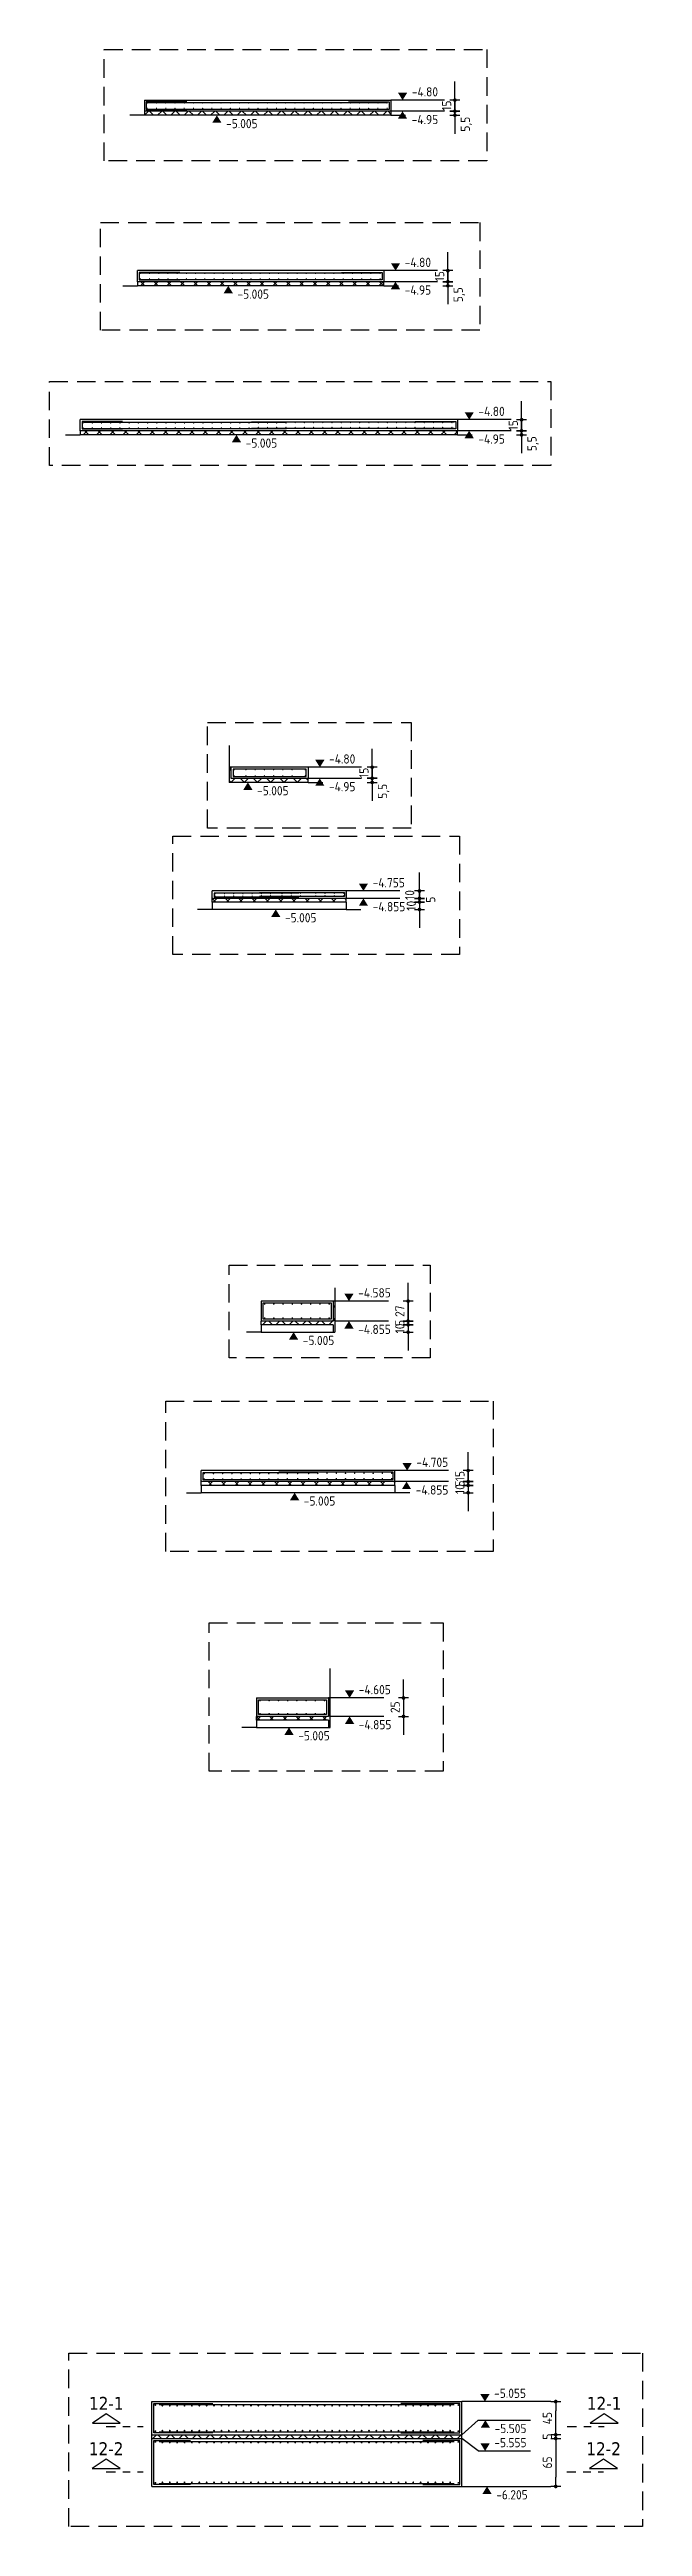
# Model space of a CAD drawing. Extents: x -169 to 69, y -7 to 55.
# Drawn here: x -30.68 to -22.64, y 4.23 to 37.78 of the extents above; entities that cross this region are included whole.
import ezdxf
from ezdxf.enums import TextEntityAlignment as Align

# ---------------------------------------------------------------- set-up
doc = ezdxf.new("R2010")
doc.units = 0
doc.header["$LTSCALE"] = 0.5
for name, pattern in [('AUSGEZOGEN', [1000.01, 1000, 0.01]), ('DASHDOTSMALL', [1.05, 0.5, -0.25, 0.05, -0.25]), ('STRICHLINIE', [0.75, 0.5, -0.25]), ('STRICHPUNKT2', [0.55, 0.25, -0.125, 0.05, -0.125])]:
    doc.linetypes.add(name, pattern=pattern)
for name, color, linetype in [('BETON', 7, 'Continuous'), ('DETAIL', 7, 'Continuous'), ('HILFE', 7, 'Continuous'), ('koten', 7, 'Continuous'), ('MASSE', 7, 'Continuous'), ('OBJEKT', 7, 'Continuous'), ('RND', 7, 'Continuous'), ('SCHNITTE', 7, 'Continuous')]:
    doc.layers.add(name, color=color, linetype=linetype)
doc.styles.add('helv', font='tahoma.ttf')
doc.styles.add('txt', font='isocp.shx')
doc.dimstyles.new('DOT_I', dxfattribs={"dimscale": 0.5, "dimtxt": 0.25, "dimasz": 0.25, "dimexe": 0.1, "dimexo": 0.3, "dimgap": 0.1, "dimtad": 1, "dimdec": 3, "dimzin": 3, "dimtxsty": 'txt', "dimblk": 'DOT', "dimblk1": 'DOT', "dimblk2": 'DOT', "dimsah": 1, "dimcen": 0.1, "dimse1": 1, "dimse2": 1, "dimazin": 0, "dimtfac": 1, "dimtdec": 4, "dimtix": 1, "dimtmove": 2, "dimatfit": 3, "dimfxl": 0, "dimtvp": 1, "dimtolj": 1, "dimtzin": 0, "dimarcsym": 0})

msp = doc.modelspace()

# ---------------------------------------------------------------- blocks, each defined once
blk = doc.blocks.new('okrd_o')
at = {"layer": 'koten', "color": 7, "linetype": 'Continuous'}
blk.add_solid([(-0.125, 0.202), (0.125, 0.202), (0, 0)], dxfattribs=at)
at = {"layer": 'koten', "style": 'txt'}
blk.add_attdef('OKRD', (0.25, 0.1), '', height=0.25, dxfattribs=at)
blk = doc.blocks.new('okrd_u')
at = {"layer": 'koten', "color": 7, "linetype": 'Continuous'}
blk.add_solid([(-0.125, -0.202), (0.125, -0.202), (0, 0)], dxfattribs=at)
at = {"layer": 'koten', "style": 'txt'}
blk.add_attdef('OKRD', (0.25, -0.35), '', height=0.25, dxfattribs=at)
blk = doc.blocks.new('DOT')
at = {"layer": 'MASSE', "color": 7, "linetype": 'Continuous'}
for p, q in [((0, 0), (-1, 0)), ((0, 0.54), (0, -0.54))]:
    blk.add_line(p, q, dxfattribs=at)
at = {"layer": 'MASSE', "color": 7, "linetype": 'Continuous', "const_width": 0.2}
blk.add_lwpolyline([(-0.1, 0, 1), (0.1, 0, 1)], format="xyb", close=True, dxfattribs=at)
blk = doc.blocks.new('*D191')
at = {"layer": 'Defpoints', "color": 0, "linetype": 'AUSGEZOGEN', "transparency": 16777216}
for p in [(-25.187, 37.093), (-25.187, 36.943), (-25.187, 36.943)]:
    blk.add_point(p, dxfattribs=at)
at = {"layer": 'MASSE', "color": 0, "linetype": 'AUSGEZOGEN', "lineweight": -2, "transparency": 16777216}
for p, q in [((-25.187, 37.218), (-25.187, 37.343)), ((-25.187, 37.093), (-25.187, 36.943)), ((-25.187, 36.818), (-25.187, 36.693))]:
    blk.add_line(p, q, dxfattribs=at)
at = {"layer": 'MASSE', "color": 0, "linetype": 'AUSGEZOGEN', "lineweight": -2, "transparency": 16777216, "xscale": 0.125, "yscale": 0.125, "zscale": 0.125}
for p, rotation in [((-25.187, 37.093), 270), ((-25.187, 36.943), 90)]:
    blk.add_blockref('DOT', p, dxfattribs=dict(at, rotation=rotation))
at = {"layer": 'MASSE', "color": 0, "linetype": 'AUSGEZOGEN', "transparency": 16777216, "insert": (-25.299, 37.018), "char_height": 0.125, "attachment_point": 5, "rotation": 90, "style": 'txt'}
blk.add_mtext('\\A1;15', dxfattribs=at)
blk = doc.blocks.new('*D192')
at = {"layer": 'Defpoints', "color": 0, "linetype": 'AUSGEZOGEN', "transparency": 16777216}
for p in [(-25.282, 34.783), (-25.282, 34.633), (-25.282, 34.633)]:
    blk.add_point(p, dxfattribs=at)
at = {"layer": 'MASSE', "color": 0, "linetype": 'AUSGEZOGEN', "lineweight": -2, "transparency": 16777216}
for p, q in [((-25.282, 34.908), (-25.282, 35.033)), ((-25.282, 34.783), (-25.282, 34.633)), ((-25.282, 34.508), (-25.282, 34.383))]:
    blk.add_line(p, q, dxfattribs=at)
at = {"layer": 'MASSE', "color": 0, "linetype": 'AUSGEZOGEN', "lineweight": -2, "transparency": 16777216, "xscale": 0.125, "yscale": 0.125, "zscale": 0.125}
for p, rotation in [((-25.282, 34.783), 270), ((-25.282, 34.633), 90)]:
    blk.add_blockref('DOT', p, dxfattribs=dict(at, rotation=rotation))
at = {"layer": 'MASSE', "color": 0, "linetype": 'AUSGEZOGEN', "transparency": 16777216, "insert": (-25.394, 34.708), "char_height": 0.125, "attachment_point": 5, "rotation": 90, "style": 'txt'}
blk.add_mtext('\\A1;15', dxfattribs=at)
blk = doc.blocks.new('*D193')
at = {"layer": 'Defpoints', "color": 0, "linetype": 'AUSGEZOGEN', "transparency": 16777216}
for p in [(-24.283, 32.764), (-24.283, 32.614), (-24.283, 32.614)]:
    blk.add_point(p, dxfattribs=at)
at = {"layer": 'MASSE', "color": 0, "linetype": 'AUSGEZOGEN', "lineweight": -2, "transparency": 16777216}
for p, q in [((-24.283, 32.889), (-24.283, 33.014)), ((-24.283, 32.764), (-24.283, 32.614)), ((-24.283, 32.489), (-24.283, 32.364))]:
    blk.add_line(p, q, dxfattribs=at)
at = {"layer": 'MASSE', "color": 0, "linetype": 'AUSGEZOGEN', "lineweight": -2, "transparency": 16777216, "xscale": 0.125, "yscale": 0.125, "zscale": 0.125}
for p, rotation in [((-24.283, 32.764), 270), ((-24.283, 32.614), 90)]:
    blk.add_blockref('DOT', p, dxfattribs=dict(at, rotation=rotation))
at = {"layer": 'MASSE', "color": 0, "linetype": 'AUSGEZOGEN', "transparency": 16777216, "insert": (-24.396, 32.689), "char_height": 0.125, "attachment_point": 5, "rotation": 90, "style": 'txt'}
blk.add_mtext('\\A1;15', dxfattribs=at)
blk = doc.blocks.new('*D194')
at = {"layer": 'Defpoints', "color": 0, "linetype": 'AUSGEZOGEN', "transparency": 16777216}
for p in [(-26.308, 28.056), (-26.308, 27.906), (-26.308, 27.906)]:
    blk.add_point(p, dxfattribs=at)
at = {"layer": 'MASSE', "color": 0, "linetype": 'AUSGEZOGEN', "lineweight": -2, "transparency": 16777216}
for p, q in [((-26.308, 28.181), (-26.308, 28.306)), ((-26.308, 28.056), (-26.308, 27.906)), ((-26.308, 27.781), (-26.308, 27.656))]:
    blk.add_line(p, q, dxfattribs=at)
at = {"layer": 'MASSE', "color": 0, "linetype": 'AUSGEZOGEN', "lineweight": -2, "transparency": 16777216, "xscale": 0.125, "yscale": 0.125, "zscale": 0.125}
for p, rotation in [((-26.308, 28.056), 270), ((-26.308, 27.906), 90)]:
    blk.add_blockref('DOT', p, dxfattribs=dict(at, rotation=rotation))
at = {"layer": 'MASSE', "color": 0, "linetype": 'AUSGEZOGEN', "transparency": 16777216, "insert": (-26.42, 27.981), "char_height": 0.125, "attachment_point": 5, "rotation": 90, "style": 'txt'}
blk.add_mtext('\\A1;15', dxfattribs=at)
blk = doc.blocks.new('*D195')
at = {"layer": 'Defpoints', "color": 0, "linetype": 'AUSGEZOGEN', "transparency": 16777216}
for p in [(-25.667, 26.38), (-25.667, 26.28), (-25.667, 26.28)]:
    blk.add_point(p, dxfattribs=at)
at = {"layer": 'MASSE', "color": 0, "linetype": 'AUSGEZOGEN', "lineweight": -2, "transparency": 16777216}
for p, q in [((-25.667, 26.505), (-25.667, 26.63)), ((-25.667, 26.38), (-25.667, 26.28)), ((-25.667, 26.155), (-25.667, 26.03))]:
    blk.add_line(p, q, dxfattribs=at)
at = {"layer": 'MASSE', "color": 0, "linetype": 'AUSGEZOGEN', "lineweight": -2, "transparency": 16777216, "xscale": 0.125, "yscale": 0.125, "zscale": 0.125}
for p, rotation in [((-25.667, 26.38), 270), ((-25.667, 26.28), 90)]:
    blk.add_blockref('DOT', p, dxfattribs=dict(at, rotation=rotation))
at = {"layer": 'MASSE', "color": 0, "linetype": 'AUSGEZOGEN', "transparency": 16777216, "insert": (-25.799, 26.326), "char_height": 0.125, "attachment_point": 5, "rotation": 90, "style": 'txt'}
blk.add_mtext('\\A1;10', dxfattribs=at)
blk = doc.blocks.new('*D196')
at = {"layer": 'Defpoints', "color": 0, "linetype": 'AUSGEZOGEN', "transparency": 16777216}
for p in [(-25.821, 20.824), (-25.821, 20.554), (-25.821, 20.554)]:
    blk.add_point(p, dxfattribs=at)
at = {"layer": 'MASSE', "color": 0, "linetype": 'AUSGEZOGEN', "lineweight": -2, "transparency": 16777216}
for p, q in [((-25.821, 20.949), (-25.821, 21.074)), ((-25.821, 20.824), (-25.821, 20.554)), ((-25.821, 20.429), (-25.821, 20.304))]:
    blk.add_line(p, q, dxfattribs=at)
at = {"layer": 'MASSE', "color": 0, "linetype": 'AUSGEZOGEN', "lineweight": -2, "transparency": 16777216, "xscale": 0.125, "yscale": 0.125, "zscale": 0.125}
for p, rotation in [((-25.821, 20.824), 270), ((-25.821, 20.554), 90)]:
    blk.add_blockref('DOT', p, dxfattribs=dict(at, rotation=rotation))
at = {"layer": 'MASSE', "color": 0, "linetype": 'AUSGEZOGEN', "transparency": 16777216, "insert": (-25.933, 20.689), "char_height": 0.125, "attachment_point": 5, "rotation": 90, "style": 'txt'}
blk.add_mtext('\\A1;27', dxfattribs=at)
blk = doc.blocks.new('*D197')
at = {"layer": 'Defpoints', "color": 0, "linetype": 'AUSGEZOGEN', "transparency": 16777216}
for p in [(-25.883, 15.449), (-25.883, 15.199), (-25.883, 15.199)]:
    blk.add_point(p, dxfattribs=at)
at = {"layer": 'MASSE', "color": 0, "linetype": 'AUSGEZOGEN', "lineweight": -2, "transparency": 16777216}
for p, q in [((-25.883, 15.574), (-25.883, 15.699)), ((-25.883, 15.449), (-25.883, 15.199)), ((-25.883, 15.074), (-25.883, 14.949))]:
    blk.add_line(p, q, dxfattribs=at)
at = {"layer": 'MASSE', "color": 0, "linetype": 'AUSGEZOGEN', "lineweight": -2, "transparency": 16777216, "xscale": 0.125, "yscale": 0.125, "zscale": 0.125}
for p, rotation in [((-25.883, 15.449), 270), ((-25.883, 15.199), 90)]:
    blk.add_blockref('DOT', p, dxfattribs=dict(at, rotation=rotation))
at = {"layer": 'MASSE', "color": 0, "linetype": 'AUSGEZOGEN', "transparency": 16777216, "insert": (-25.996, 15.324), "char_height": 0.125, "attachment_point": 5, "rotation": 90, "style": 'txt'}
blk.add_mtext('\\A1;25', dxfattribs=at)
blk = doc.blocks.new('SCHN-2')
at = {"layer": 'SCHNITTE', "color": 6, "linetype": 'Continuous'}
blk.add_lwpolyline([(0.378, 0.088), (0, 0.34), (-0.378, 0.088)], close=True, dxfattribs=at)
at = {"layer": 'SCHNITTE', "color": 1, "linetype": 'DASHDOTSMALL', "style": 'helv'}
blk.add_attdef('SCHN-2', text='', height=0.35, dxfattribs=at).set_placement((0, 0.45), align=Align.CENTER)
blk = doc.blocks.new('*D186')
at = {"layer": 'Defpoints', "color": 0, "linetype": 'AUSGEZOGEN', "transparency": 16777216}
for p in [(-26.308, 27.906), (-26.308, 27.906), (-26.308, 27.851)]:
    blk.add_point(p, dxfattribs=at)
at = {"layer": 'MASSE', "color": 0, "linetype": 'AUSGEZOGEN', "lineweight": -2, "transparency": 16777216}
for p, q in [((-26.308, 28.031), (-26.308, 28.156)), ((-26.308, 27.851), (-26.308, 27.906)), ((-26.308, 27.726), (-26.308, 27.601))]:
    blk.add_line(p, q, dxfattribs=at)
at = {"layer": 'MASSE', "color": 0, "linetype": 'AUSGEZOGEN', "lineweight": -2, "transparency": 16777216, "xscale": 0.125, "yscale": 0.125, "zscale": 0.125}
for p, rotation in [((-26.308, 27.906), 270), ((-26.308, 27.851), 90)]:
    blk.add_blockref('DOT', p, dxfattribs=dict(at, rotation=rotation))
at = {"layer": 'MASSE', "color": 0, "linetype": 'AUSGEZOGEN', "transparency": 16777216, "insert": (-26.153, 27.73), "char_height": 0.125, "attachment_point": 5, "rotation": 90, "style": 'txt'}
blk.add_mtext('\\A1;5,5', dxfattribs=at)
blk = doc.blocks.new('*D187')
at = {"layer": 'Defpoints', "color": 0, "linetype": 'AUSGEZOGEN', "transparency": 16777216}
for p in [(-24.283, 32.614), (-24.283, 32.614), (-24.283, 32.559)]:
    blk.add_point(p, dxfattribs=at)
at = {"layer": 'MASSE', "color": 0, "linetype": 'AUSGEZOGEN', "lineweight": -2, "transparency": 16777216}
for p, q in [((-24.283, 32.739), (-24.283, 32.864)), ((-24.283, 32.559), (-24.283, 32.614)), ((-24.283, 32.434), (-24.283, 32.309))]:
    blk.add_line(p, q, dxfattribs=at)
at = {"layer": 'MASSE', "color": 0, "linetype": 'AUSGEZOGEN', "lineweight": -2, "transparency": 16777216, "xscale": 0.125, "yscale": 0.125, "zscale": 0.125}
for p, rotation in [((-24.283, 32.614), 270), ((-24.283, 32.559), 90)]:
    blk.add_blockref('DOT', p, dxfattribs=dict(at, rotation=rotation))
at = {"layer": 'MASSE', "color": 0, "linetype": 'AUSGEZOGEN', "transparency": 16777216, "insert": (-24.128, 32.439), "char_height": 0.125, "attachment_point": 5, "rotation": 90, "style": 'txt'}
blk.add_mtext('\\A1;5,5', dxfattribs=at)
blk = doc.blocks.new('*D188')
at = {"layer": 'Defpoints', "color": 0, "linetype": 'AUSGEZOGEN', "transparency": 16777216}
for p in [(-25.282, 34.633), (-25.282, 34.633), (-25.282, 34.578)]:
    blk.add_point(p, dxfattribs=at)
at = {"layer": 'MASSE', "color": 0, "linetype": 'AUSGEZOGEN', "lineweight": -2, "transparency": 16777216}
for p, q in [((-25.282, 34.758), (-25.282, 34.883)), ((-25.282, 34.578), (-25.282, 34.633)), ((-25.282, 34.453), (-25.282, 34.328))]:
    blk.add_line(p, q, dxfattribs=at)
at = {"layer": 'MASSE', "color": 0, "linetype": 'AUSGEZOGEN', "lineweight": -2, "transparency": 16777216, "xscale": 0.125, "yscale": 0.125, "zscale": 0.125}
for p, rotation in [((-25.282, 34.633), 270), ((-25.282, 34.578), 90)]:
    blk.add_blockref('DOT', p, dxfattribs=dict(at, rotation=rotation))
at = {"layer": 'MASSE', "color": 0, "linetype": 'AUSGEZOGEN', "transparency": 16777216, "insert": (-25.127, 34.457), "char_height": 0.125, "attachment_point": 5, "rotation": 90, "style": 'txt'}
blk.add_mtext('\\A1;5,5', dxfattribs=at)
blk = doc.blocks.new('*D189')
at = {"layer": 'Defpoints', "color": 0, "linetype": 'AUSGEZOGEN', "transparency": 16777216}
for p in [(-25.187, 36.943), (-25.187, 36.943), (-25.187, 36.888)]:
    blk.add_point(p, dxfattribs=at)
at = {"layer": 'MASSE', "color": 0, "linetype": 'AUSGEZOGEN', "lineweight": -2, "transparency": 16777216}
for p, q in [((-25.187, 37.068), (-25.187, 37.193)), ((-25.187, 36.888), (-25.187, 36.943)), ((-25.187, 36.763), (-25.187, 36.638))]:
    blk.add_line(p, q, dxfattribs=at)
at = {"layer": 'MASSE', "color": 0, "linetype": 'AUSGEZOGEN', "lineweight": -2, "transparency": 16777216, "xscale": 0.125, "yscale": 0.125, "zscale": 0.125}
for p, rotation in [((-25.187, 36.943), 270), ((-25.187, 36.888), 90)]:
    blk.add_blockref('DOT', p, dxfattribs=dict(at, rotation=rotation))
at = {"layer": 'MASSE', "color": 0, "linetype": 'AUSGEZOGEN', "transparency": 16777216, "insert": (-25.031, 36.767), "char_height": 0.125, "attachment_point": 5, "rotation": 90, "style": 'txt'}
blk.add_mtext('\\A1;5,5', dxfattribs=at)
blk = doc.blocks.new('*D190')
at = {"layer": 'Defpoints', "color": 0, "linetype": 'AUSGEZOGEN', "transparency": 16777216}
for p in [(-25.007, 18.529), (-25.007, 18.379), (-25.007, 18.379)]:
    blk.add_point(p, dxfattribs=at)
at = {"layer": 'MASSE', "color": 0, "linetype": 'AUSGEZOGEN', "lineweight": -2, "transparency": 16777216}
for p, q in [((-25.007, 18.654), (-25.007, 18.779)), ((-25.007, 18.529), (-25.007, 18.379)), ((-25.007, 18.254), (-25.007, 18.129))]:
    blk.add_line(p, q, dxfattribs=at)
at = {"layer": 'MASSE', "color": 0, "linetype": 'AUSGEZOGEN', "lineweight": -2, "transparency": 16777216, "xscale": 0.125, "yscale": 0.125, "zscale": 0.125}
for p, rotation in [((-25.007, 18.529), 270), ((-25.007, 18.379), 90)]:
    blk.add_blockref('DOT', p, dxfattribs=dict(at, rotation=rotation))
at = {"layer": 'MASSE', "color": 0, "linetype": 'AUSGEZOGEN', "transparency": 16777216, "insert": (-25.119, 18.454), "char_height": 0.125, "attachment_point": 5, "rotation": 90, "style": 'txt'}
blk.add_mtext('\\A1;15', dxfattribs=at)
blk = doc.blocks.new('*D206')
at = {"layer": 'Defpoints', "color": 0, "linetype": 'AUSGEZOGEN', "transparency": 16777216}
for p in [(-25.667, 26.28), (-25.667, 26.28), (-25.667, 26.23)]:
    blk.add_point(p, dxfattribs=at)
at = {"layer": 'MASSE', "color": 0, "linetype": 'AUSGEZOGEN', "lineweight": -2, "transparency": 16777216}
for p, q in [((-25.667, 26.405), (-25.667, 26.53)), ((-25.667, 26.23), (-25.667, 26.28)), ((-25.667, 26.105), (-25.667, 25.98))]:
    blk.add_line(p, q, dxfattribs=at)
at = {"layer": 'MASSE', "color": 0, "linetype": 'AUSGEZOGEN', "lineweight": -2, "transparency": 16777216, "xscale": 0.125, "yscale": 0.125, "zscale": 0.125}
for p, rotation in [((-25.667, 26.28), 270), ((-25.667, 26.23), 90)]:
    blk.add_blockref('DOT', p, dxfattribs=dict(at, rotation=rotation))
at = {"layer": 'MASSE', "color": 0, "linetype": 'AUSGEZOGEN', "transparency": 16777216, "insert": (-25.515, 26.262), "char_height": 0.125, "attachment_point": 5, "rotation": 90, "style": 'txt'}
blk.add_mtext('\\A1;5', dxfattribs=at)
blk = doc.blocks.new('*D207')
at = {"layer": 'Defpoints', "color": 0, "linetype": 'AUSGEZOGEN', "transparency": 16777216}
for p in [(-25.667, 26.23), (-25.667, 26.13), (-25.667, 26.13)]:
    blk.add_point(p, dxfattribs=at)
at = {"layer": 'MASSE', "color": 0, "linetype": 'AUSGEZOGEN', "lineweight": -2, "transparency": 16777216}
for p, q in [((-25.667, 26.355), (-25.667, 26.48)), ((-25.667, 26.23), (-25.667, 26.13)), ((-25.667, 26.005), (-25.667, 25.88))]:
    blk.add_line(p, q, dxfattribs=at)
at = {"layer": 'MASSE', "color": 0, "linetype": 'AUSGEZOGEN', "lineweight": -2, "transparency": 16777216, "xscale": 0.125, "yscale": 0.125, "zscale": 0.125}
for p, rotation in [((-25.667, 26.23), 270), ((-25.667, 26.13), 90)]:
    blk.add_blockref('DOT', p, dxfattribs=dict(at, rotation=rotation))
at = {"layer": 'MASSE', "color": 0, "linetype": 'AUSGEZOGEN', "transparency": 16777216, "insert": (-25.779, 26.18), "char_height": 0.125, "attachment_point": 5, "rotation": 90, "style": 'txt'}
blk.add_mtext('\\A1;10', dxfattribs=at)
blk = doc.blocks.new('*D202')
at = {"layer": 'Defpoints', "color": 0, "linetype": 'AUSGEZOGEN', "transparency": 16777216}
for p in [(-25.821, 20.554), (-25.821, 20.554), (-25.821, 20.504)]:
    blk.add_point(p, dxfattribs=at)
at = {"layer": 'MASSE', "color": 0, "linetype": 'AUSGEZOGEN', "lineweight": -2, "transparency": 16777216}
for p, q in [((-25.821, 20.679), (-25.821, 20.804)), ((-25.821, 20.504), (-25.821, 20.554)), ((-25.821, 20.379), (-25.821, 20.254))]:
    blk.add_line(p, q, dxfattribs=at)
at = {"layer": 'MASSE', "color": 0, "linetype": 'AUSGEZOGEN', "lineweight": -2, "transparency": 16777216, "xscale": 0.125, "yscale": 0.125, "zscale": 0.125}
for p, rotation in [((-25.821, 20.554), 270), ((-25.821, 20.504), 90)]:
    blk.add_blockref('DOT', p, dxfattribs=dict(at, rotation=rotation))
at = {"layer": 'MASSE', "color": 0, "linetype": 'AUSGEZOGEN', "transparency": 16777216, "insert": (-25.933, 20.529), "char_height": 0.125, "attachment_point": 5, "rotation": 90, "style": 'txt'}
blk.add_mtext('\\A1;5', dxfattribs=at)
blk = doc.blocks.new('*D203')
at = {"layer": 'Defpoints', "color": 0, "linetype": 'AUSGEZOGEN', "transparency": 16777216}
for p in [(-25.821, 20.504), (-25.821, 20.404), (-25.821, 20.404)]:
    blk.add_point(p, dxfattribs=at)
at = {"layer": 'MASSE', "color": 0, "linetype": 'AUSGEZOGEN', "lineweight": -2, "transparency": 16777216}
for p, q in [((-25.821, 20.629), (-25.821, 20.754)), ((-25.821, 20.504), (-25.821, 20.404)), ((-25.821, 20.279), (-25.821, 20.154))]:
    blk.add_line(p, q, dxfattribs=at)
at = {"layer": 'MASSE', "color": 0, "linetype": 'AUSGEZOGEN', "lineweight": -2, "transparency": 16777216, "xscale": 0.125, "yscale": 0.125, "zscale": 0.125}
for p, rotation in [((-25.821, 20.504), 270), ((-25.821, 20.404), 90)]:
    blk.add_blockref('DOT', p, dxfattribs=dict(at, rotation=rotation))
at = {"layer": 'MASSE', "color": 0, "linetype": 'AUSGEZOGEN', "transparency": 16777216, "insert": (-25.933, 20.454), "char_height": 0.125, "attachment_point": 5, "rotation": 90, "style": 'txt'}
blk.add_mtext('\\A1;10', dxfattribs=at)
blk = doc.blocks.new('*D204')
at = {"layer": 'Defpoints', "color": 0, "linetype": 'AUSGEZOGEN', "transparency": 16777216}
for p in [(-25.007, 18.379), (-25.007, 18.379), (-25.007, 18.329)]:
    blk.add_point(p, dxfattribs=at)
at = {"layer": 'MASSE', "color": 0, "linetype": 'AUSGEZOGEN', "lineweight": -2, "transparency": 16777216}
for p, q in [((-25.007, 18.504), (-25.007, 18.629)), ((-25.007, 18.329), (-25.007, 18.379)), ((-25.007, 18.204), (-25.007, 18.079))]:
    blk.add_line(p, q, dxfattribs=at)
at = {"layer": 'MASSE', "color": 0, "linetype": 'AUSGEZOGEN', "lineweight": -2, "transparency": 16777216, "xscale": 0.125, "yscale": 0.125, "zscale": 0.125}
for p, rotation in [((-25.007, 18.379), 270), ((-25.007, 18.329), 90)]:
    blk.add_blockref('DOT', p, dxfattribs=dict(at, rotation=rotation))
at = {"layer": 'MASSE', "color": 0, "linetype": 'AUSGEZOGEN', "transparency": 16777216, "insert": (-25.119, 18.354), "char_height": 0.125, "attachment_point": 5, "rotation": 90, "style": 'txt'}
blk.add_mtext('\\A1;5', dxfattribs=at)
blk = doc.blocks.new('*D205')
at = {"layer": 'Defpoints', "color": 0, "linetype": 'AUSGEZOGEN', "transparency": 16777216}
for p in [(-25.007, 18.329), (-25.007, 18.229), (-25.007, 18.229)]:
    blk.add_point(p, dxfattribs=at)
at = {"layer": 'MASSE', "color": 0, "linetype": 'AUSGEZOGEN', "lineweight": -2, "transparency": 16777216}
for p, q in [((-25.007, 18.454), (-25.007, 18.579)), ((-25.007, 18.329), (-25.007, 18.229)), ((-25.007, 18.104), (-25.007, 17.979))]:
    blk.add_line(p, q, dxfattribs=at)
at = {"layer": 'MASSE', "color": 0, "linetype": 'AUSGEZOGEN', "lineweight": -2, "transparency": 16777216, "xscale": 0.125, "yscale": 0.125, "zscale": 0.125}
for p, rotation in [((-25.007, 18.329), 270), ((-25.007, 18.229), 90)]:
    blk.add_blockref('DOT', p, dxfattribs=dict(at, rotation=rotation))
at = {"layer": 'MASSE', "color": 0, "linetype": 'AUSGEZOGEN', "transparency": 16777216, "insert": (-25.119, 18.279), "char_height": 0.125, "attachment_point": 5, "rotation": 90, "style": 'txt'}
blk.add_mtext('\\A1;10', dxfattribs=at)
blk = doc.blocks.new('*D199')
at = {"layer": 'Defpoints', "color": 0, "linetype": 'AUSGEZOGEN', "transparency": 16777216}
for p in [(-23.82, 5.418), (-23.82, 4.768), (-23.82, 4.768)]:
    blk.add_point(p, dxfattribs=at)
at = {"layer": 'MASSE', "color": 0, "linetype": 'AUSGEZOGEN', "lineweight": -2, "transparency": 16777216}
blk.add_line((-23.82, 5.293), (-23.82, 4.893), dxfattribs=at)
at = {"layer": 'MASSE', "color": 0, "linetype": 'AUSGEZOGEN', "lineweight": -2, "transparency": 16777216, "xscale": 0.125, "yscale": 0.125, "zscale": 0.125}
for p, rotation in [((-23.82, 5.418), 90), ((-23.82, 4.768), 270)]:
    blk.add_blockref('DOT', p, dxfattribs=dict(at, rotation=rotation))
at = {"layer": 'MASSE', "color": 0, "linetype": 'AUSGEZOGEN', "transparency": 16777216, "insert": (-23.933, 5.093), "char_height": 0.125, "attachment_point": 5, "rotation": 90, "style": 'txt'}
blk.add_mtext('\\A1;65', dxfattribs=at)
blk = doc.blocks.new('*D200')
at = {"layer": 'Defpoints', "color": 0, "linetype": 'AUSGEZOGEN', "transparency": 16777216}
for p in [(-23.82, 5.468), (-23.82, 5.468), (-23.82, 5.418)]:
    blk.add_point(p, dxfattribs=at)
at = {"layer": 'MASSE', "color": 0, "linetype": 'AUSGEZOGEN', "lineweight": -2, "transparency": 16777216}
for p, q in [((-23.82, 5.593), (-23.82, 5.718)), ((-23.82, 5.418), (-23.82, 5.468)), ((-23.82, 5.293), (-23.82, 5.168))]:
    blk.add_line(p, q, dxfattribs=at)
at = {"layer": 'MASSE', "color": 0, "linetype": 'AUSGEZOGEN', "lineweight": -2, "transparency": 16777216, "xscale": 0.125, "yscale": 0.125, "zscale": 0.125}
for p, rotation in [((-23.82, 5.468), 270), ((-23.82, 5.418), 90)]:
    blk.add_blockref('DOT', p, dxfattribs=dict(at, rotation=rotation))
at = {"layer": 'MASSE', "color": 0, "linetype": 'AUSGEZOGEN', "transparency": 16777216, "insert": (-23.933, 5.443), "char_height": 0.125, "attachment_point": 5, "rotation": 90, "style": 'txt'}
blk.add_mtext('\\A1;5', dxfattribs=at)
blk = doc.blocks.new('*D201')
at = {"layer": 'Defpoints', "color": 0, "linetype": 'AUSGEZOGEN', "transparency": 16777216}
for p in [(-23.82, 5.918), (-23.82, 5.918), (-23.82, 5.468)]:
    blk.add_point(p, dxfattribs=at)
at = {"layer": 'MASSE', "color": 0, "linetype": 'AUSGEZOGEN', "lineweight": -2, "transparency": 16777216}
blk.add_line((-23.82, 5.593), (-23.82, 5.793), dxfattribs=at)
at = {"layer": 'MASSE', "color": 0, "linetype": 'AUSGEZOGEN', "lineweight": -2, "transparency": 16777216, "xscale": 0.125, "yscale": 0.125, "zscale": 0.125}
for p, rotation in [((-23.82, 5.918), 90), ((-23.82, 5.468), 270)]:
    blk.add_blockref('DOT', p, dxfattribs=dict(at, rotation=rotation))
at = {"layer": 'MASSE', "color": 0, "linetype": 'AUSGEZOGEN', "transparency": 16777216, "insert": (-23.933, 5.693), "char_height": 0.125, "attachment_point": 5, "rotation": 90, "style": 'txt'}
blk.add_mtext('\\A1;45', dxfattribs=at)

# ---------------------------------------------------------------- dimensions: what is measured, and where the dimension line sits
at = {"layer": 'MASSE', "color": 7, "linetype": 'AUSGEZOGEN'}
for base, p1, p2, picture, middle in [((-25.18659, 36.94252), (-25.18659, 37.09252), (-25.18659, 36.94252), '*D191', (-25.29909, 37.01752)), ((-25.28199, 34.63281), (-25.28199, 34.78281), (-25.28199, 34.63281), '*D192', (-25.39449, 34.70781)), ((-24.28314, 32.61448), (-24.28314, 32.76448), (-24.28314, 32.61448), '*D193', (-24.39564, 32.68948)), ((-26.30796, 27.9056), (-26.30796, 28.0556), (-26.30796, 27.9056), '*D194', (-26.42046, 27.9806)), ((-25.66689, 26.12996), (-25.66689, 26.22996), (-25.66689, 26.12996), '*D207', (-25.77939, 26.17996)), ((-25.82078, 20.55429), (-25.82078, 20.82429), (-25.82078, 20.55429), '*D196', (-25.93329, 20.68929)), ((-25.82078, 20.55429), (-25.82078, 20.50429), (-25.82078, 20.55429), '*D202', (-25.93328, 20.52929)), ((-25.82078, 20.40429), (-25.82078, 20.50429), (-25.82078, 20.40429), '*D203', (-25.93328, 20.45429)), ((-25.00694, 18.37907), (-25.00694, 18.52907), (-25.00694, 18.37907), '*D190', (-25.11944, 18.45407)), ((-25.00694, 18.37907), (-25.00694, 18.32907), (-25.00694, 18.37907), '*D204', (-25.11944, 18.35407)), ((-25.00694, 18.22907), (-25.00694, 18.32907), (-25.00694, 18.22907), '*D205', (-25.11944, 18.27907)), ((-25.88301, 15.19938), (-25.88301, 15.44938), (-25.88301, 15.19938), '*D197', (-25.99553, 15.32438)), ((-23.82029, 5.91779), (-23.82029, 5.46779), (-23.82029, 5.91779), '*D201', (-23.93279, 5.69279)), ((-23.82029, 5.46779), (-23.82029, 5.41779), (-23.82029, 5.46779), '*D200', (-23.93279, 5.44279)), ((-23.82029, 4.76779), (-23.82029, 5.41779), (-23.82029, 4.76779), '*D199', (-23.93279, 5.09279))]:
    dim = msp.add_linear_dim(base=base, p1=p1, p2=p2, angle=90, dimstyle='DOT_I', override={"dimdec": 0, "dimlfac": 100}, dxfattribs=at)
    dim.commit()
    dim.dimension.update_dxf_attribs({"geometry": picture, "text_midpoint": middle})
for base, p1, p2, override, picture, middle in [((-25.18659, 36.94252), (-25.18659, 36.88752), (-25.18659, 36.94252), {"dimdec": 1, "dimlfac": 100}, '*D189', (-25.03131, 36.76711)), ((-25.28199, 34.63281), (-25.28199, 34.57781), (-25.28199, 34.63281), {"dimdec": 1, "dimlfac": 100}, '*D188', (-25.12671, 34.45739)), ((-24.28314, 32.61448), (-24.28314, 32.55948), (-24.28314, 32.61448), {"dimdec": 1, "dimlfac": 100}, '*D187', (-24.12787, 32.43907)), ((-26.30796, 27.9056), (-26.30796, 27.8506), (-26.30796, 27.9056), {"dimdec": 1, "dimlfac": 100}, '*D186', (-26.15268, 27.73019)), ((-25.66689, 26.27996), (-25.66689, 26.37996), (-25.66689, 26.27996), {"dimdec": 0, "dimlfac": 100}, '*D195', (-25.79937, 26.32636)), ((-25.66689, 26.27996), (-25.66689, 26.22996), (-25.66689, 26.27996), {"dimdec": 0, "dimlfac": 100}, '*D206', (-25.515, 26.26173))]:
    dim = msp.add_linear_dim(base=base, p1=p1, p2=p2, angle=90, dimstyle='DOT_I', override=override, dxfattribs=at)
    dim.commit()
    dim.dimension.update_dxf_attribs({"geometry": picture, "text_midpoint": middle, "dimtype": 160})

# ---------------------------------------------------------------- hatches: boundary and pattern name
at = {"layer": 'BETON', "linetype": 'AUSGEZOGEN'}
h = msp.add_hatch(dxfattribs=at)
h.set_pattern_fill('ANSI37', color=21, scale=0.04, style=0, double=1)
h.set_pattern_definition([(45, (-59.7313, 0), (-0.08980256, 0.08980256), []), (135, (-59.7313, 0), (-0.08980256, -0.08980256), [])])
h.paths.add_polyline_path([(-25.15064, 32.55948), (-25.15064, 32.61448), (-30.26564, 32.61448), (-30.26564, 32.55948)])
h = msp.add_hatch(dxfattribs=at)
h.set_pattern_fill('ANSI37', color=21, scale=0.04, style=0, double=1)
h.set_pattern_definition([(45, (-36.976, 2.45152), (-0.08980256, 0.08980256), []), (135, (-36.976, 2.45152), (-0.08980256, -0.08980256), [])])
h.paths.add_polyline_path([(-26.66039, 26.27996), (-28.47539, 26.27996), (-28.47539, 26.22996), (-26.66039, 26.22996)])
h = msp.add_hatch(dxfattribs=at)
h.set_pattern_fill('ANSI37', color=21, scale=0.04, style=0, double=1)
h.set_pattern_definition([(45, (-66.64408, -8.89338), (-0.08980256, 0.08980256), []), (135, (-66.64408, -8.89338), (-0.08980256, -0.08980256), [])])
h.paths.add_polyline_path([(-26.87551, 15.44938), (-26.90051, 15.44938), (-26.90051, 15.19938), (-27.87551, 15.19938), (-27.87551, 15.14938), (-26.90051, 15.14938), (-26.90051, 15.04938), (-26.87551, 15.04938)])
h = msp.add_hatch(dxfattribs=at)
h.set_pattern_fill('ANSI37', color=21, scale=0.04, style=0, double=1)
h.set_pattern_definition([(45, (-46.7332, 0), (-0.08980256, 0.08980256), []), (135, (-46.7332, 0), (-0.08980256, -0.08980256), [])])
h.paths.add_polyline_path([(-29.29441, 5.46779), (-29.29441, 5.41779), (-25.09441, 5.41779), (-25.09441, 5.46779)])
at = {"layer": 'koten', "linetype": 'AUSGEZOGEN'}
h = msp.add_hatch(dxfattribs=at)
h.set_pattern_fill('ANSI37', color=21, scale=0.04, style=0, double=1)
h.set_pattern_definition([(45, (-75.45805, -4.65568), (-0.08980256, 0.08980256), []), (135, (-75.45805, -4.65568), (-0.08980256, -0.08980256), [])])
h.paths.add_polyline_path([(-28.22046, 27.9056), (-28.22046, 28.0556), (-28.24546, 28.0556), (-28.24546, 27.8506), (-27.17546, 27.8506), (-27.17546, 27.9056)])
at = {"layer": 'OBJEKT', "linetype": 'AUSGEZOGEN'}
h = msp.add_hatch(dxfattribs=at)
h.set_pattern_fill('ANSI37', color=21, scale=0.04, style=0, double=1)
h.set_pattern_definition([(45, (-37.41516, 3.90261), (-0.08980256, 0.08980256), []), (135, (-37.41516, 3.90261), (-0.08980256, -0.08980256), [])])
h.paths.add_polyline_path([(-26.05409, 36.88752), (-26.05409, 36.94252), (-29.39409, 36.94252), (-29.39409, 36.88752)])
h = msp.add_hatch(dxfattribs=at)
h.set_pattern_fill('ANSI37', color=21, scale=0.04, style=0, double=1)
h.set_pattern_definition([(45, (-47.73833, 1.92008), (-0.08980256, 0.08980256), []), (135, (-47.73833, 1.92008), (-0.08980256, -0.08980256), [])])
h.paths.add_polyline_path([(-26.14949, 34.63281), (-29.48949, 34.63281), (-29.48949, 34.57781), (-26.14949, 34.57781)])
h = msp.add_hatch(dxfattribs=at)
h.set_pattern_fill('ANSI37', color=21, scale=0.04, style=0, double=1)
h.set_pattern_definition([(45, (-43.35234, -3.31552), (-0.08980256, 0.08980256), []), (135, (-43.35234, -3.31552), (-0.08980256, -0.08980256), [])])
h.paths.add_polyline_path([(-26.81328, 20.82429), (-26.83828, 20.82429), (-26.83828, 20.55429), (-27.81328, 20.55429), (-27.81328, 20.50429), (-26.83828, 20.50429), (-26.83828, 20.40429), (-26.81328, 20.40429)])
h = msp.add_hatch(dxfattribs=at)
h.set_pattern_fill('ANSI37', color=21, scale=0.04, style=0, double=1)
h.set_pattern_definition([(45, (-57.50762, -5.80684), (-0.08980256, 0.08980256), []), (135, (-57.50762, -5.80684), (-0.08980256, -0.08980256), [])])
h.paths.add_polyline_path([(-25.99944, 18.37907), (-28.62444, 18.37907), (-28.62444, 18.32907), (-25.99944, 18.32907)])

# ---------------------------------------------------------------- linework, layer by layer
at = {"layer": 'BETON', "color": 6, "linetype": 'AUSGEZOGEN'}
for p, q in [((-29.39409, 37.09252), (-29.39409, 36.94252)), ((-29.39409, 37.09252), (-26.05409, 37.09252)), ((-26.05409, 36.94252), (-29.39409, 36.94252)), ((-26.05409, 37.09252), (-26.05409, 36.94252)), ((-29.39409, 36.88752), (-29.59409, 36.88752)), ((-26.05409, 36.88752), (-29.39409, 36.88752)), ((-26.05409, 36.88752), (-25.85409, 36.88752)), ((-29.68949, 34.57781), (-29.48949, 34.57781)), ((-29.48949, 34.63281), (-29.48949, 34.78281)), ((-26.14949, 34.78281), (-29.48949, 34.78281)), ((-26.14949, 34.63281), (-29.48949, 34.63281)), ((-26.14949, 34.57781), (-29.48949, 34.57781)), ((-26.14949, 34.78281), (-26.14949, 34.63281)), ((-26.14949, 34.57781), (-25.94949, 34.57781)), ((-30.46564, 32.55948), (-30.26564, 32.55948)), ((-30.26564, 32.61448), (-30.26564, 32.76448)), ((-25.15064, 32.76448), (-30.26564, 32.76448)), ((-25.15064, 32.61448), (-30.26564, 32.61448)), ((-25.15064, 32.55948), (-30.26564, 32.55948)), ((-25.15064, 32.76448), (-25.15064, 32.61448)), ((-25.15064, 32.55948), (-24.95064, 32.55948)), ((-28.24546, 28.3506), (-28.24546, 27.8506)), ((-27.17546, 27.8506), (-28.24546, 27.8506)), ((-28.22046, 27.9056), (-28.22046, 28.0556)), ((-27.17546, 28.0556), (-28.22046, 28.0556)), ((-27.17546, 27.9056), (-28.22046, 27.9056)), ((-27.17546, 28.0556), (-27.17546, 27.9056)), ((-27.17546, 27.8506), (-26.97546, 27.8506)), ((-28.47539, 26.27996), (-28.47539, 26.37996)), ((-26.66039, 26.37996), (-28.47539, 26.37996)), ((-26.66039, 26.27996), (-28.47539, 26.27996)), ((-28.47539, 26.22996), (-28.47539, 26.12996)), ((-26.66039, 26.22996), (-28.47539, 26.22996)), ((-26.66039, 26.37996), (-26.66039, 26.27996)), ((-26.66039, 26.22996), (-26.66039, 26.12996)), ((-28.47539, 26.12996), (-28.67539, 26.12996)), ((-26.66039, 26.12996), (-28.47539, 26.12996)), ((-26.66039, 26.12996), (-26.45939, 26.12996)), ((-26.83828, 20.82429), (-27.81328, 20.82429)), ((-27.81328, 20.82429), (-27.81328, 20.55429)), ((-26.83828, 20.82429), (-26.83828, 20.55429)), ((-26.81328, 21.00429), (-26.81328, 20.40429)), ((-26.83828, 20.55429), (-27.81328, 20.55429)), ((-27.81328, 20.50429), (-27.81328, 20.40429)), ((-26.83828, 20.50429), (-27.81328, 20.50429)), ((-26.83828, 20.50429), (-26.83828, 20.40429)), ((-27.81328, 20.40429), (-28.01328, 20.40429)), ((-27.81328, 20.40429), (-26.81328, 20.40429)), ((-28.62444, 18.37907), (-28.62444, 18.52907)), ((-25.99944, 18.52907), (-28.62444, 18.52907)), ((-25.99944, 18.37907), (-25.99944, 18.52907)), ((-28.82444, 18.22907), (-28.62444, 18.22907)), ((-25.99944, 18.37907), (-28.62444, 18.37907)), ((-28.62444, 18.32907), (-28.62444, 18.22907)), ((-25.99944, 18.32907), (-28.62444, 18.32907)), ((-25.99944, 18.22907), (-28.62444, 18.22907)), ((-25.99944, 18.32907), (-25.99944, 18.22907)), ((-25.79944, 18.22907), (-25.99944, 18.22907)), ((-26.87551, 15.04938), (-26.87551, 15.84899)), ((-27.87551, 15.44938), (-27.87551, 15.19938)), ((-27.87551, 15.44938), (-26.90051, 15.44938)), ((-26.90051, 15.44938), (-26.90051, 15.19938)), ((-26.90051, 15.19938), (-27.87551, 15.19938)), ((-26.90051, 15.14938), (-27.87551, 15.14938)), ((-27.87551, 15.14938), (-27.87551, 15.04938)), ((-26.90051, 15.14938), (-26.90051, 15.04938)), ((-27.87551, 15.04938), (-28.07551, 15.04938)), ((-27.87551, 15.04938), (-26.90051, 15.04938)), ((-26.90051, 15.04938), (-26.87551, 15.04938)), ((-29.29441, 5.46779), (-29.29441, 5.91779)), ((-29.29441, 5.91779), (-25.09441, 5.91779)), ((-25.09441, 5.46779), (-25.09441, 5.91779)), ((-29.29441, 5.46779), (-25.09441, 5.46779)), ((-29.29441, 4.76779), (-29.29441, 5.41779)), ((-29.29441, 5.41779), (-25.09441, 5.41779)), ((-25.09441, 4.76779), (-25.09441, 5.41779)), ((-29.29441, 4.76779), (-25.09441, 4.76779))]:
    msp.add_line(p, q, dxfattribs=at)
at = {"layer": 'DETAIL', "color": 102, "linetype": 'STRICHLINIE'}
for points in [[(-24.75526, 37.77812), (-24.75526, 36.27099), (-29.93842, 36.27099), (-29.93842, 37.77812)], [(-24.84768, 35.433), (-24.84768, 33.97555), (-29.99126, 33.97555), (-29.99126, 35.433)], [(-23.88801, 33.28073), (-23.88801, 32.14134), (-30.68139, 32.14134), (-30.68139, 33.28073)], [(-25.7793, 28.6609), (-25.7793, 27.23176), (-28.541, 27.23176), (-28.541, 28.6609)], [(-25.12249, 27.12226), (-25.12249, 25.5192), (-29.01131, 25.5192), (-29.01131, 27.12226)], [(-25.52065, 21.31075), (-25.52065, 20.05445), (-28.24787, 20.05445), (-28.24787, 21.31075)], [(-24.6691, 19.47045), (-24.6691, 17.43436), (-29.10609, 17.43436), (-29.10609, 19.47045)], [(-25.34535, 16.4657), (-25.34535, 14.45591), (-28.51915, 14.45591), (-28.51915, 16.4657)], [(-22.644, 6.57378), (-22.644, 4.22611), (-30.42126, 4.22611), (-30.42126, 6.57378)]]:
    msp.add_lwpolyline(points, close=True, dxfattribs=at)
at = {"layer": 'HILFE', "color": 102, "linetype": 'AUSGEZOGEN'}
for p, q in [((-25.32909, 37.09252), (-26.05409, 37.09252)), ((-25.32909, 36.94252), (-26.05409, 36.94252)), ((-25.42449, 34.78281), (-26.14949, 34.78281)), ((-25.42449, 34.63281), (-26.14949, 34.63281)), ((-24.42564, 32.76448), (-25.15064, 32.76448)), ((-24.42564, 32.61448), (-25.15064, 32.61448)), ((-26.45046, 28.0556), (-27.17546, 28.0556)), ((-26.45046, 27.9056), (-27.17546, 27.9056)), ((-25.93439, 26.37996), (-26.66039, 26.37996)), ((-25.93439, 26.27996), (-26.66039, 26.27996)), ((-26.08828, 20.82429), (-26.81328, 20.82429)), ((-26.08828, 20.55429), (-26.81328, 20.55429)), ((-25.27444, 18.52907), (-25.99944, 18.52907)), ((-25.27444, 18.37907), (-25.99944, 18.37907)), ((-26.15051, 15.44938), (-26.87551, 15.44938)), ((-26.15051, 15.19938), (-26.87551, 15.19938)), ((-23.88779, 5.91779), (-25.09441, 5.91779)), ((-24.8692, 5.66553), (-25.09441, 5.46779)), ((-24.8692, 5.24946), (-25.09441, 5.41779)), ((-24.8692, 5.66553), (-24.16016, 5.66553)), ((-24.8692, 5.24946), (-24.16016, 5.24946)), ((-25.09441, 4.76779), (-23.88779, 4.76779))]:
    msp.add_line(p, q, dxfattribs=at)
at = {"layer": 'OBJEKT', "color": 7, "linetype": 'AUSGEZOGEN'}
for p, q in [((-29.39409, 36.94252), (-29.39409, 36.88752)), ((-26.05409, 36.94252), (-26.05409, 36.88752)), ((-29.48949, 34.63281), (-29.48949, 34.57781)), ((-26.14949, 34.57781), (-26.14949, 34.63281)), ((-30.26564, 32.61448), (-30.26564, 32.55948)), ((-25.15064, 32.55948), (-25.15064, 32.61448)), ((-28.22046, 28.0556), (-28.24546, 28.0556)), ((-27.17546, 27.8506), (-27.17546, 27.9056)), ((-28.47539, 26.22996), (-28.47539, 26.27996)), ((-26.66039, 26.22996), (-26.66039, 26.27996)), ((-26.81328, 20.82429), (-26.83828, 20.82429)), ((-27.81328, 20.50429), (-27.81328, 20.55429)), ((-28.62444, 18.32907), (-28.62444, 18.37907)), ((-25.99944, 18.32907), (-25.99944, 18.37907)), ((-26.87551, 15.44938), (-26.90051, 15.44938)), ((-27.87551, 15.14938), (-27.87551, 15.19938)), ((-29.29441, 5.41779), (-29.29441, 5.46779)), ((-25.09441, 5.41779), (-25.09441, 5.46779))]:
    msp.add_line(p, q, dxfattribs=at)
at = {"layer": 'RND', "color": 1, "linetype": 'AUSGEZOGEN'}
for points in [[(-28.81909, 37.06752), (-29.36909, 37.06752), (-29.36909, 36.96752), (-28.81909, 36.96752)], [(-29.34909, 37.06252), (-26.09909, 37.06252)], [(-29.34909, 36.97252), (-26.09909, 36.97252)], [(-26.62909, 37.06752), (-26.07909, 37.06752), (-26.07909, 36.96752), (-26.62909, 36.96752)], [(-28.91449, 34.75781), (-29.46449, 34.75781), (-29.46449, 34.65781), (-28.91449, 34.65781)], [(-29.44449, 34.75281), (-26.19449, 34.75281)], [(-29.44449, 34.66281), (-26.19449, 34.66281)], [(-26.72449, 34.75781), (-26.17449, 34.75781), (-26.17449, 34.65781), (-26.72449, 34.65781)], [(-29.69064, 32.73948), (-30.24064, 32.73948), (-30.24064, 32.63948), (-29.69064, 32.63948)], [(-30.22064, 32.72948), (-27.47064, 32.72948)], [(-30.22064, 32.64448), (-27.47064, 32.64448)], [(-27.94564, 32.73448), (-25.19564, 32.73448)], [(-27.94564, 32.64948), (-25.19564, 32.64948)], [(-25.72564, 32.73948), (-25.17564, 32.73948), (-25.17564, 32.63948), (-25.72564, 32.63948)], [(-28.19296, 28.0306), (-28.19296, 27.9306), (-27.20296, 27.9306), (-27.20296, 28.0306), (-28.19296, 28.0306)], [(-27.30039, 26.35246), (-28.45039, 26.35246), (-28.45039, 26.30246), (-27.30039, 26.30246)], [(-27.83439, 26.35746), (-26.68439, 26.35746), (-26.68439, 26.30746), (-27.83439, 26.30746)], [(-27.78578, 20.57929), (-27.78578, 20.79929), (-26.86578, 20.79929), (-26.86578, 20.57929), (-27.78578, 20.57929)], [(-27.04944, 18.40157), (-28.59944, 18.40157), (-28.59944, 18.50157), (-27.04944, 18.50157)], [(-27.57444, 18.40657), (-26.02444, 18.40657), (-26.02444, 18.50657), (-27.57444, 18.50657)], [(-27.84801, 15.22438), (-27.84801, 15.42438), (-26.92801, 15.42438), (-26.92801, 15.22438), (-27.84801, 15.22438)], [(-28.46941, 5.49279), (-29.26941, 5.49279), (-29.26941, 5.89279), (-28.46941, 5.89279)], [(-29.19441, 5.87779), (-25.19441, 5.87779)], [(-25.91941, 5.49279), (-25.11941, 5.49279), (-25.11941, 5.89279), (-25.91941, 5.89279)], [(-28.76941, 4.79279), (-29.26941, 4.79279), (-29.26941, 5.39279), (-28.76941, 5.39279)], [(-29.19441, 5.50779), (-25.19441, 5.50779)], [(-29.19441, 5.37779), (-25.19441, 5.37779)], [(-25.61941, 4.79279), (-25.11941, 4.79279), (-25.11941, 5.39279), (-25.61941, 5.39279)], [(-29.19441, 4.80779), (-25.19441, 4.80779)]]:
    msp.add_lwpolyline(points, dxfattribs=at)
at = {"layer": 'RND', "color": 7, "linetype": 'AUSGEZOGEN'}
for points, const_width in [([(-29.35937, 37.05378, 1), (-29.35137, 37.05378, 1)], 0.008), ([(-29.35937, 36.983, 1), (-29.35137, 36.983, 1)], 0.008), ([(-29.23437, 37.05378, 1), (-29.22637, 37.05378, 1)], 0.008), ([(-29.23437, 36.983, 1), (-29.22637, 36.983, 1)], 0.008), ([(-29.10937, 37.05378, 1), (-29.10137, 37.05378, 1)], 0.008), ([(-29.10937, 36.983, 1), (-29.10137, 36.983, 1)], 0.008), ([(-28.98437, 37.05378, 1), (-28.97637, 37.05378, 1)], 0.008), ([(-28.98437, 36.983, 1), (-28.97637, 36.983, 1)], 0.008), ([(-28.85937, 37.05378, 1), (-28.85137, 37.05378, 1)], 0.008), ([(-28.85937, 36.983, 1), (-28.85137, 36.983, 1)], 0.008), ([(-28.73437, 37.05378, 1), (-28.72637, 37.05378, 1)], 0.008), ([(-28.73437, 36.983, 1), (-28.72637, 36.983, 1)], 0.008), ([(-28.60937, 37.05378, 1), (-28.60137, 37.05378, 1)], 0.008), ([(-28.60937, 36.983, 1), (-28.60137, 36.983, 1)], 0.008), ([(-28.48437, 37.05378, 1), (-28.47637, 37.05378, 1)], 0.008), ([(-28.48437, 36.983, 1), (-28.47637, 36.983, 1)], 0.008), ([(-28.35937, 37.05378, 1), (-28.35137, 37.05378, 1)], 0.008), ([(-28.35937, 36.983, 1), (-28.35137, 36.983, 1)], 0.008), ([(-28.23437, 37.05378, 1), (-28.22637, 37.05378, 1)], 0.008), ([(-28.23437, 36.983, 1), (-28.22637, 36.983, 1)], 0.008), ([(-28.10937, 37.05378, 1), (-28.10137, 37.05378, 1)], 0.008), ([(-28.10937, 36.983, 1), (-28.10137, 36.983, 1)], 0.008), ([(-27.98437, 37.05378, 1), (-27.97637, 37.05378, 1)], 0.008), ([(-27.98437, 36.983, 1), (-27.97637, 36.983, 1)], 0.008), ([(-27.85937, 37.05378, 1), (-27.85137, 37.05378, 1)], 0.008), ([(-27.85937, 36.983, 1), (-27.85137, 36.983, 1)], 0.008), ([(-27.73437, 37.05378, 1), (-27.72637, 37.05378, 1)], 0.008), ([(-27.73437, 36.983, 1), (-27.72637, 36.983, 1)], 0.008), ([(-27.60937, 37.05378, 1), (-27.60137, 37.05378, 1)], 0.008), ([(-27.60937, 36.983, 1), (-27.60137, 36.983, 1)], 0.008), ([(-27.48437, 37.05378, 1), (-27.47637, 37.05378, 1)], 0.008), ([(-27.48437, 36.983, 1), (-27.47637, 36.983, 1)], 0.008), ([(-27.35937, 37.05378, 1), (-27.35137, 37.05378, 1)], 0.008), ([(-27.35937, 36.983, 1), (-27.35137, 36.983, 1)], 0.008), ([(-27.23437, 37.05378, 1), (-27.22637, 37.05378, 1)], 0.008), ([(-27.23437, 36.983, 1), (-27.22637, 36.983, 1)], 0.008), ([(-27.10937, 37.05378, 1), (-27.10137, 37.05378, 1)], 0.008), ([(-27.10937, 36.983, 1), (-27.10137, 36.983, 1)], 0.008), ([(-26.98437, 37.05378, 1), (-26.97637, 37.05378, 1)], 0.008), ([(-26.98437, 36.983, 1), (-26.97637, 36.983, 1)], 0.008), ([(-26.85937, 37.05378, 1), (-26.85137, 37.05378, 1)], 0.008), ([(-26.85937, 36.983, 1), (-26.85137, 36.983, 1)], 0.008), ([(-26.73437, 37.05378, 1), (-26.72637, 37.05378, 1)], 0.008), ([(-26.73437, 36.983, 1), (-26.72637, 36.983, 1)], 0.008), ([(-26.60937, 37.05378, 1), (-26.60137, 37.05378, 1)], 0.008), ([(-26.60937, 36.983, 1), (-26.60137, 36.983, 1)], 0.008), ([(-26.48437, 37.05378, 1), (-26.47637, 37.05378, 1)], 0.008), ([(-26.48437, 36.983, 1), (-26.47637, 36.983, 1)], 0.008), ([(-26.35937, 37.05378, 1), (-26.35137, 37.05378, 1)], 0.008), ([(-26.35937, 36.983, 1), (-26.35137, 36.983, 1)], 0.008), ([(-26.23437, 37.05378, 1), (-26.22637, 37.05378, 1)], 0.008), ([(-26.23437, 36.983, 1), (-26.22637, 36.983, 1)], 0.008), ([(-26.10937, 37.05378, 1), (-26.10137, 37.05378, 1)], 0.008), ([(-26.10937, 36.983, 1), (-26.10137, 36.983, 1)], 0.008), ([(-29.45477, 34.74407, 1), (-29.44677, 34.74407, 1)], 0.008), ([(-29.45477, 34.67329, 1), (-29.44677, 34.67329, 1)], 0.008), ([(-29.32977, 34.74407, 1), (-29.32177, 34.74407, 1)], 0.008), ([(-29.32977, 34.67329, 1), (-29.32177, 34.67329, 1)], 0.008), ([(-29.20477, 34.74407, 1), (-29.19677, 34.74407, 1)], 0.008), ([(-29.20477, 34.67329, 1), (-29.19677, 34.67329, 1)], 0.008), ([(-29.07977, 34.74407, 1), (-29.07177, 34.74407, 1)], 0.008), ([(-29.07977, 34.67329, 1), (-29.07177, 34.67329, 1)], 0.008), ([(-28.95477, 34.74407, 1), (-28.94677, 34.74407, 1)], 0.008), ([(-28.95477, 34.67329, 1), (-28.94677, 34.67329, 1)], 0.008), ([(-28.82977, 34.74407, 1), (-28.82177, 34.74407, 1)], 0.008), ([(-28.82977, 34.67329, 1), (-28.82177, 34.67329, 1)], 0.008), ([(-28.70477, 34.74407, 1), (-28.69677, 34.74407, 1)], 0.008), ([(-28.70477, 34.67329, 1), (-28.69677, 34.67329, 1)], 0.008), ([(-28.57977, 34.74407, 1), (-28.57177, 34.74407, 1)], 0.008), ([(-28.57977, 34.67329, 1), (-28.57177, 34.67329, 1)], 0.008), ([(-28.45477, 34.74407, 1), (-28.44677, 34.74407, 1)], 0.008), ([(-28.45477, 34.67329, 1), (-28.44677, 34.67329, 1)], 0.008), ([(-28.32977, 34.74407, 1), (-28.32177, 34.74407, 1)], 0.008), ([(-28.32977, 34.67329, 1), (-28.32177, 34.67329, 1)], 0.008), ([(-28.20477, 34.74407, 1), (-28.19677, 34.74407, 1)], 0.008), ([(-28.20477, 34.67329, 1), (-28.19677, 34.67329, 1)], 0.008), ([(-28.07977, 34.74407, 1), (-28.07177, 34.74407, 1)], 0.008), ([(-28.07977, 34.67329, 1), (-28.07177, 34.67329, 1)], 0.008), ([(-27.95477, 34.74407, 1), (-27.94677, 34.74407, 1)], 0.008), ([(-27.95477, 34.67329, 1), (-27.94677, 34.67329, 1)], 0.008), ([(-27.82977, 34.74407, 1), (-27.82177, 34.74407, 1)], 0.008), ([(-27.82977, 34.67329, 1), (-27.82177, 34.67329, 1)], 0.008), ([(-27.70477, 34.74407, 1), (-27.69677, 34.74407, 1)], 0.008), ([(-27.70477, 34.67329, 1), (-27.69677, 34.67329, 1)], 0.008), ([(-27.57977, 34.74407, 1), (-27.57177, 34.74407, 1)], 0.008), ([(-27.57977, 34.67329, 1), (-27.57177, 34.67329, 1)], 0.008), ([(-27.45477, 34.74407, 1), (-27.44677, 34.74407, 1)], 0.008), ([(-27.45477, 34.67329, 1), (-27.44677, 34.67329, 1)], 0.008), ([(-27.32977, 34.74407, 1), (-27.32177, 34.74407, 1)], 0.008), ([(-27.32977, 34.67329, 1), (-27.32177, 34.67329, 1)], 0.008), ([(-27.20477, 34.74407, 1), (-27.19677, 34.74407, 1)], 0.008), ([(-27.20477, 34.67329, 1), (-27.19677, 34.67329, 1)], 0.008), ([(-27.07977, 34.74407, 1), (-27.07177, 34.74407, 1)], 0.008), ([(-27.07977, 34.67329, 1), (-27.07177, 34.67329, 1)], 0.008), ([(-26.95477, 34.74407, 1), (-26.94677, 34.74407, 1)], 0.008), ([(-26.95477, 34.67329, 1), (-26.94677, 34.67329, 1)], 0.008), ([(-26.82977, 34.74407, 1), (-26.82177, 34.74407, 1)], 0.008), ([(-26.82977, 34.67329, 1), (-26.82177, 34.67329, 1)], 0.008), ([(-26.70477, 34.74407, 1), (-26.69677, 34.74407, 1)], 0.008), ([(-26.70477, 34.67329, 1), (-26.69677, 34.67329, 1)], 0.008), ([(-26.57977, 34.74407, 1), (-26.57177, 34.74407, 1)], 0.008), ([(-26.57977, 34.67329, 1), (-26.57177, 34.67329, 1)], 0.008), ([(-26.45477, 34.74407, 1), (-26.44677, 34.74407, 1)], 0.008), ([(-26.45477, 34.67329, 1), (-26.44677, 34.67329, 1)], 0.008), ([(-26.32977, 34.74407, 1), (-26.32177, 34.74407, 1)], 0.008), ([(-26.32977, 34.67329, 1), (-26.32177, 34.67329, 1)], 0.008), ([(-26.20477, 34.74407, 1), (-26.19677, 34.74407, 1)], 0.008), ([(-26.20477, 34.67329, 1), (-26.19677, 34.67329, 1)], 0.008), ([(-30.23092, 32.7189, 1), (-30.22292, 32.7189, 1)], 0.008), ([(-30.23092, 32.65496, 1), (-30.22292, 32.65496, 1)], 0.008), ([(-30.10592, 32.7189, 1), (-30.09792, 32.7189, 1)], 0.008), ([(-30.10592, 32.65496, 1), (-30.09792, 32.65496, 1)], 0.008), ([(-29.98092, 32.7189, 1), (-29.97292, 32.7189, 1)], 0.008), ([(-29.98092, 32.65496, 1), (-29.97292, 32.65496, 1)], 0.008), ([(-29.85592, 32.7189, 1), (-29.84792, 32.7189, 1)], 0.008), ([(-29.85592, 32.65496, 1), (-29.84792, 32.65496, 1)], 0.008), ([(-29.73092, 32.7189, 1), (-29.72292, 32.7189, 1)], 0.008), ([(-29.73092, 32.65496, 1), (-29.72292, 32.65496, 1)], 0.008), ([(-29.60592, 32.7189, 1), (-29.59792, 32.7189, 1)], 0.008), ([(-29.60592, 32.65496, 1), (-29.59792, 32.65496, 1)], 0.008), ([(-29.48092, 32.7189, 1), (-29.47292, 32.7189, 1)], 0.008), ([(-29.48092, 32.65496, 1), (-29.47292, 32.65496, 1)], 0.008), ([(-29.35592, 32.7189, 1), (-29.34792, 32.7189, 1)], 0.008), ([(-29.35592, 32.65496, 1), (-29.34792, 32.65496, 1)], 0.008), ([(-29.23092, 32.7189, 1), (-29.22292, 32.7189, 1)], 0.008), ([(-29.23092, 32.65496, 1), (-29.22292, 32.65496, 1)], 0.008), ([(-29.10592, 32.7189, 1), (-29.09792, 32.7189, 1)], 0.008), ([(-29.10592, 32.65496, 1), (-29.09792, 32.65496, 1)], 0.008), ([(-28.98092, 32.7189, 1), (-28.97292, 32.7189, 1)], 0.008), ([(-28.98092, 32.65496, 1), (-28.97292, 32.65496, 1)], 0.008), ([(-28.85592, 32.7189, 1), (-28.84792, 32.7189, 1)], 0.008), ([(-28.85592, 32.65496, 1), (-28.84792, 32.65496, 1)], 0.008), ([(-28.73092, 32.7189, 1), (-28.72292, 32.7189, 1)], 0.008), ([(-28.73092, 32.65496, 1), (-28.72292, 32.65496, 1)], 0.008), ([(-28.60592, 32.7189, 1), (-28.59792, 32.7189, 1)], 0.008), ([(-28.60592, 32.65496, 1), (-28.59792, 32.65496, 1)], 0.008), ([(-28.48092, 32.7189, 1), (-28.47292, 32.7189, 1)], 0.008), ([(-28.48092, 32.65496, 1), (-28.47292, 32.65496, 1)], 0.008), ([(-28.35592, 32.7189, 1), (-28.34792, 32.7189, 1)], 0.008), ([(-28.35592, 32.65496, 1), (-28.34792, 32.65496, 1)], 0.008), ([(-28.23092, 32.7189, 1), (-28.22292, 32.7189, 1)], 0.008), ([(-28.23092, 32.65496, 1), (-28.22292, 32.65496, 1)], 0.008), ([(-28.10592, 32.7189, 1), (-28.09792, 32.7189, 1)], 0.008), ([(-28.10592, 32.65496, 1), (-28.09792, 32.65496, 1)], 0.008), ([(-27.98092, 32.7189, 1), (-27.97292, 32.7189, 1)], 0.008), ([(-27.98092, 32.65496, 1), (-27.97292, 32.65496, 1)], 0.008), ([(-27.85592, 32.7189, 1), (-27.84792, 32.7189, 1)], 0.008), ([(-27.85592, 32.66015, 1), (-27.84792, 32.66015, 1)], 0.008), ([(-27.73092, 32.7189, 1), (-27.72292, 32.7189, 1)], 0.008), ([(-27.73092, 32.66015, 1), (-27.72292, 32.66015, 1)], 0.008), ([(-27.60592, 32.7189, 1), (-27.59792, 32.7189, 1)], 0.008), ([(-27.60592, 32.66015, 1), (-27.59792, 32.66015, 1)], 0.008), ([(-27.48092, 32.7189, 1), (-27.47292, 32.7189, 1)], 0.008), ([(-27.48092, 32.66015, 1), (-27.47292, 32.66015, 1)], 0.008), ([(-27.35592, 32.72409, 1), (-27.34792, 32.72409, 1)], 0.008), ([(-27.35592, 32.66015, 1), (-27.34792, 32.66015, 1)], 0.008), ([(-27.23092, 32.72409, 1), (-27.22292, 32.72409, 1)], 0.008), ([(-27.23092, 32.66015, 1), (-27.22292, 32.66015, 1)], 0.008), ([(-27.10592, 32.72409, 1), (-27.09792, 32.72409, 1)], 0.008), ([(-27.10592, 32.66015, 1), (-27.09792, 32.66015, 1)], 0.008), ([(-26.98092, 32.72409, 1), (-26.97292, 32.72409, 1)], 0.008), ([(-26.98092, 32.66015, 1), (-26.97292, 32.66015, 1)], 0.008), ([(-26.85592, 32.72409, 1), (-26.84792, 32.72409, 1)], 0.008), ([(-26.85592, 32.66015, 1), (-26.84792, 32.66015, 1)], 0.008), ([(-26.73092, 32.72409, 1), (-26.72292, 32.72409, 1)], 0.008), ([(-26.73092, 32.66015, 1), (-26.72292, 32.66015, 1)], 0.008), ([(-26.60592, 32.72409, 1), (-26.59792, 32.72409, 1)], 0.008), ([(-26.60592, 32.66015, 1), (-26.59792, 32.66015, 1)], 0.008), ([(-26.48092, 32.72409, 1), (-26.47292, 32.72409, 1)], 0.008), ([(-26.48092, 32.66015, 1), (-26.47292, 32.66015, 1)], 0.008), ([(-26.35592, 32.72409, 1), (-26.34792, 32.72409, 1)], 0.008), ([(-26.35592, 32.66015, 1), (-26.34792, 32.66015, 1)], 0.008), ([(-26.23092, 32.72409, 1), (-26.22292, 32.72409, 1)], 0.008), ([(-26.23092, 32.66015, 1), (-26.22292, 32.66015, 1)], 0.008), ([(-26.10592, 32.72409, 1), (-26.09792, 32.72409, 1)], 0.008), ([(-26.10592, 32.66015, 1), (-26.09792, 32.66015, 1)], 0.008), ([(-25.98092, 32.72409, 1), (-25.97292, 32.72409, 1)], 0.008), ([(-25.98092, 32.66015, 1), (-25.97292, 32.66015, 1)], 0.008), ([(-25.85592, 32.72409, 1), (-25.84792, 32.72409, 1)], 0.008), ([(-25.85592, 32.66015, 1), (-25.84792, 32.66015, 1)], 0.008), ([(-25.73092, 32.72409, 1), (-25.72292, 32.72409, 1)], 0.008), ([(-25.73092, 32.66015, 1), (-25.72292, 32.66015, 1)], 0.008), ([(-25.60592, 32.72409, 1), (-25.59792, 32.72409, 1)], 0.008), ([(-25.60592, 32.66015, 1), (-25.59792, 32.66015, 1)], 0.008), ([(-25.48092, 32.72409, 1), (-25.47292, 32.72409, 1)], 0.008), ([(-25.48092, 32.66015, 1), (-25.47292, 32.66015, 1)], 0.008), ([(-25.35592, 32.72409, 1), (-25.34792, 32.72409, 1)], 0.008), ([(-25.35592, 32.66015, 1), (-25.34792, 32.66015, 1)], 0.008), ([(-25.23092, 32.72409, 1), (-25.22292, 32.72409, 1)], 0.008), ([(-25.23092, 32.66015, 1), (-25.22292, 32.66015, 1)], 0.008), ([(-28.18357, 28.02017, 1), (-28.17557, 28.02017, 1)], 0.008), ([(-28.18357, 27.94135, 1), (-28.17557, 27.94135, 1)], 0.008), ([(-28.02271, 28.02017, 1), (-28.01471, 28.02017, 1)], 0.008), ([(-28.02271, 27.94135, 1), (-28.01471, 27.94135, 1)], 0.008), ([(-27.89771, 28.02017, 1), (-27.88971, 28.02017, 1)], 0.008), ([(-27.89771, 27.94135, 1), (-27.88971, 27.94135, 1)], 0.008), ([(-27.77271, 28.02017, 1), (-27.76471, 28.02017, 1)], 0.008), ([(-27.77271, 27.94135, 1), (-27.76471, 27.94135, 1)], 0.008), ([(-27.64771, 28.02017, 1), (-27.63971, 28.02017, 1)], 0.008), ([(-27.64771, 27.94135, 1), (-27.63971, 27.94135, 1)], 0.008), ([(-27.52271, 28.02017, 1), (-27.51471, 28.02017, 1)], 0.008), ([(-27.52271, 27.94135, 1), (-27.51471, 27.94135, 1)], 0.008), ([(-27.39771, 28.02017, 1), (-27.38971, 28.02017, 1)], 0.008), ([(-27.39771, 27.94135, 1), (-27.38971, 27.94135, 1)], 0.008), ([(-27.21967, 28.02017, 1), (-27.21167, 28.02017, 1)], 0.008), ([(-27.21967, 27.94135, 1), (-27.21167, 27.94135, 1)], 0.008), ([(-28.43897, 26.34362, 1), (-28.43097, 26.34362, 1)], 0.008), ([(-28.43897, 26.31143, 1), (-28.43097, 26.31143, 1)], 0.008), ([(-28.31397, 26.34362, 1), (-28.30597, 26.34362, 1)], 0.008), ([(-28.31397, 26.31143, 1), (-28.30597, 26.31143, 1)], 0.008), ([(-28.18897, 26.34362, 1), (-28.18097, 26.34362, 1)], 0.008), ([(-28.18897, 26.31143, 1), (-28.18097, 26.31143, 1)], 0.008), ([(-28.06397, 26.34362, 1), (-28.05597, 26.34362, 1)], 0.008), ([(-28.06397, 26.31143, 1), (-28.05597, 26.31143, 1)], 0.008), ([(-27.93897, 26.34362, 1), (-27.93097, 26.34362, 1)], 0.008), ([(-27.93897, 26.31143, 1), (-27.93097, 26.31143, 1)], 0.008), ([(-27.81397, 26.34362, 1), (-27.80597, 26.34362, 1)], 0.008), ([(-27.81397, 26.31683, 1), (-27.80597, 26.31683, 1)], 0.008), ([(-27.68897, 26.34362, 1), (-27.68097, 26.34362, 1)], 0.008), ([(-27.68897, 26.31683, 1), (-27.68097, 26.31683, 1)], 0.008), ([(-27.53363, 26.34362, 1), (-27.52563, 26.34362, 1)], 0.008), ([(-27.53363, 26.31683, 1), (-27.52563, 26.31683, 1)], 0.008), ([(-27.40863, 26.34362, 1), (-27.40063, 26.34362, 1)], 0.008), ([(-27.40863, 26.31683, 1), (-27.40063, 26.31683, 1)], 0.008), ([(-27.28363, 26.34869, 1), (-27.27563, 26.34869, 1)], 0.008), ([(-27.28363, 26.3165, 1), (-27.27563, 26.3165, 1)], 0.008), ([(-27.07578, 26.34869, 1), (-27.06778, 26.34869, 1)], 0.008), ([(-27.07578, 26.3165, 1), (-27.06778, 26.3165, 1)], 0.008), ([(-26.95078, 26.34869, 1), (-26.94278, 26.34869, 1)], 0.008), ([(-26.95078, 26.3165, 1), (-26.94278, 26.3165, 1)], 0.008), ([(-26.82578, 26.34869, 1), (-26.81778, 26.34869, 1)], 0.008), ([(-26.82578, 26.3165, 1), (-26.81778, 26.3165, 1)], 0.008), ([(-26.70078, 26.34869, 1), (-26.69278, 26.34869, 1)], 0.008), ([(-26.70078, 26.3165, 1), (-26.69278, 26.3165, 1)], 0.008), ([(-27.77071, 20.7838, 1), (-27.76071, 20.7838, 1)], 0.01), ([(-27.77071, 20.59649, 1), (-27.76071, 20.59649, 1)], 0.01), ([(-27.64571, 20.7838, 1), (-27.63571, 20.7838, 1)], 0.01), ([(-27.64571, 20.59649, 1), (-27.63571, 20.59649, 1)], 0.01), ([(-27.52071, 20.7838, 1), (-27.51071, 20.7838, 1)], 0.01), ([(-27.52071, 20.59649, 1), (-27.51071, 20.59649, 1)], 0.01), ([(-27.39571, 20.7838, 1), (-27.38571, 20.7838, 1)], 0.01), ([(-27.39571, 20.59649, 1), (-27.38571, 20.59649, 1)], 0.01), ([(-27.27071, 20.7838, 1), (-27.26071, 20.7838, 1)], 0.01), ([(-27.27071, 20.59649, 1), (-27.26071, 20.59649, 1)], 0.01), ([(-27.14571, 20.7838, 1), (-27.13571, 20.7838, 1)], 0.01), ([(-27.14571, 20.59649, 1), (-27.13571, 20.59649, 1)], 0.01), ([(-27.02071, 20.7838, 1), (-27.01071, 20.7838, 1)], 0.01), ([(-27.02071, 20.59649, 1), (-27.01071, 20.59649, 1)], 0.01), ([(-26.89571, 20.7838, 1), (-26.88571, 20.7838, 1)], 0.01), ([(-26.89571, 20.59649, 1), (-26.88571, 20.59649, 1)], 0.01), ([(-28.58907, 18.48833, 1), (-28.57907, 18.48833, 1)], 0.01), ([(-28.46407, 18.48833, 1), (-28.45407, 18.48833, 1)], 0.01), ([(-28.33907, 18.48833, 1), (-28.32907, 18.48833, 1)], 0.01), ([(-28.21407, 18.48833, 1), (-28.20407, 18.48833, 1)], 0.01), ([(-28.08907, 18.48833, 1), (-28.07907, 18.48833, 1)], 0.01), ([(-27.96407, 18.48833, 1), (-27.95407, 18.48833, 1)], 0.01), ([(-27.83907, 18.48833, 1), (-27.82907, 18.48833, 1)], 0.01), ([(-27.71407, 18.48833, 1), (-27.70407, 18.48833, 1)], 0.01), ([(-27.58907, 18.48833, 1), (-27.57907, 18.48833, 1)], 0.01), ([(-27.46407, 18.48833, 1), (-27.45407, 18.48833, 1)], 0.01), ([(-27.32286, 18.48833, 1), (-27.31286, 18.48833, 1)], 0.01), ([(-27.1744, 18.48833, 1), (-27.1644, 18.48833, 1)], 0.01), ([(-27.0494, 18.48938, 1), (-27.0394, 18.48938, 1)], 0.01), ([(-26.9244, 18.49305, 1), (-26.9144, 18.49305, 1)], 0.01), ([(-26.7994, 18.49305, 1), (-26.7894, 18.49305, 1)], 0.01), ([(-26.6744, 18.49305, 1), (-26.6644, 18.49305, 1)], 0.01), ([(-26.5494, 18.49305, 1), (-26.5394, 18.49305, 1)], 0.01), ([(-26.4244, 18.49305, 1), (-26.4144, 18.49305, 1)], 0.01), ([(-26.2994, 18.49305, 1), (-26.2894, 18.49305, 1)], 0.01), ([(-26.1744, 18.49305, 1), (-26.1644, 18.49305, 1)], 0.01), ([(-26.0494, 18.49305, 1), (-26.0394, 18.49305, 1)], 0.01), ([(-28.58907, 18.41482, 1), (-28.57907, 18.41482, 1)], 0.01), ([(-28.46407, 18.41482, 1), (-28.45407, 18.41482, 1)], 0.01), ([(-28.33907, 18.41482, 1), (-28.32907, 18.41482, 1)], 0.01), ([(-28.21407, 18.41482, 1), (-28.20407, 18.41482, 1)], 0.01), ([(-28.08907, 18.41482, 1), (-28.07907, 18.41482, 1)], 0.01), ([(-27.96407, 18.41482, 1), (-27.95407, 18.41482, 1)], 0.01), ([(-27.83907, 18.41482, 1), (-27.82907, 18.41482, 1)], 0.01), ([(-27.71407, 18.41482, 1), (-27.70407, 18.41482, 1)], 0.01), ([(-27.58907, 18.41482, 1), (-27.57907, 18.41482, 1)], 0.01), ([(-27.46407, 18.41895, 1), (-27.45407, 18.41895, 1)], 0.01), ([(-27.32286, 18.41895, 1), (-27.31286, 18.41895, 1)], 0.01), ([(-27.1744, 18.41953, 1), (-27.1644, 18.41953, 1)], 0.01), ([(-27.0494, 18.41953, 1), (-27.0394, 18.41953, 1)], 0.01), ([(-26.9244, 18.41953, 1), (-26.9144, 18.41953, 1)], 0.01), ([(-26.7994, 18.41953, 1), (-26.7894, 18.41953, 1)], 0.01), ([(-26.6744, 18.41953, 1), (-26.6644, 18.41953, 1)], 0.01), ([(-26.5494, 18.41953, 1), (-26.5394, 18.41953, 1)], 0.01), ([(-26.4244, 18.41953, 1), (-26.4144, 18.41953, 1)], 0.01), ([(-26.2994, 18.41953, 1), (-26.2894, 18.41953, 1)], 0.01), ([(-26.1744, 18.41953, 1), (-26.1644, 18.41953, 1)], 0.01), ([(-26.0494, 18.41953, 1), (-26.0394, 18.41953, 1)], 0.01), ([(-27.83333, 15.41141, 1), (-27.82333, 15.41141, 1)], 0.01), ([(-27.83333, 15.23716, 1), (-27.82333, 15.23716, 1)], 0.01), ([(-27.70833, 15.41141, 1), (-27.69833, 15.41141, 1)], 0.01), ([(-27.70833, 15.23716, 1), (-27.69833, 15.23716, 1)], 0.01), ([(-27.58333, 15.41141, 1), (-27.57333, 15.41141, 1)], 0.01), ([(-27.58333, 15.23716, 1), (-27.57333, 15.23716, 1)], 0.01), ([(-27.45833, 15.41141, 1), (-27.44833, 15.41141, 1)], 0.01), ([(-27.45833, 15.23716, 1), (-27.44833, 15.23716, 1)], 0.01), ([(-27.33333, 15.41141, 1), (-27.32333, 15.41141, 1)], 0.01), ([(-27.33333, 15.23716, 1), (-27.32333, 15.23716, 1)], 0.01), ([(-27.20833, 15.41141, 1), (-27.19833, 15.41141, 1)], 0.01), ([(-27.20833, 15.23716, 1), (-27.19833, 15.23716, 1)], 0.01), ([(-27.08333, 15.41141, 1), (-27.07333, 15.41141, 1)], 0.01), ([(-27.08333, 15.23716, 1), (-27.07333, 15.23716, 1)], 0.01), ([(-26.95833, 15.41141, 1), (-26.94833, 15.41141, 1)], 0.01), ([(-26.95833, 15.23716, 1), (-26.94833, 15.23716, 1)], 0.01), ([(-29.25307, 5.8718, 1), (-29.24057, 5.8718, 1)], 0.0125), ([(-29.15748, 5.86272, 1), (-29.14498, 5.86272, 1)], 0.0125), ([(-29.05748, 5.86272, 1), (-29.04498, 5.86272, 1)], 0.0125), ([(-28.95748, 5.86272, 1), (-28.94498, 5.86272, 1)], 0.0125), ([(-28.85748, 5.86272, 1), (-28.84498, 5.86272, 1)], 0.0125), ([(-28.75748, 5.86272, 1), (-28.74498, 5.86272, 1)], 0.0125), ([(-28.65748, 5.86272, 1), (-28.64498, 5.86272, 1)], 0.0125), ([(-28.55748, 5.86272, 1), (-28.54498, 5.86272, 1)], 0.0125), ([(-28.45748, 5.86272, 1), (-28.44498, 5.86272, 1)], 0.0125), ([(-28.35748, 5.86272, 1), (-28.34498, 5.86272, 1)], 0.0125), ([(-28.25748, 5.86272, 1), (-28.24498, 5.86272, 1)], 0.0125), ([(-28.15748, 5.86272, 1), (-28.14498, 5.86272, 1)], 0.0125), ([(-28.05748, 5.86272, 1), (-28.04498, 5.86272, 1)], 0.0125), ([(-27.95748, 5.86272, 1), (-27.94498, 5.86272, 1)], 0.0125), ([(-27.85748, 5.86272, 1), (-27.84498, 5.86272, 1)], 0.0125), ([(-27.75748, 5.86272, 1), (-27.74498, 5.86272, 1)], 0.0125), ([(-27.65748, 5.86272, 1), (-27.64498, 5.86272, 1)], 0.0125), ([(-27.55748, 5.86272, 1), (-27.54498, 5.86272, 1)], 0.0125), ([(-27.45748, 5.86272, 1), (-27.44498, 5.86272, 1)], 0.0125), ([(-27.35748, 5.86272, 1), (-27.34498, 5.86272, 1)], 0.0125), ([(-27.25748, 5.86272, 1), (-27.24498, 5.86272, 1)], 0.0125), ([(-27.15748, 5.86272, 1), (-27.14498, 5.86272, 1)], 0.0125), ([(-27.05748, 5.86272, 1), (-27.04498, 5.86272, 1)], 0.0125), ([(-26.95748, 5.86272, 1), (-26.94498, 5.86272, 1)], 0.0125), ([(-26.85748, 5.86272, 1), (-26.84498, 5.86272, 1)], 0.0125), ([(-26.75748, 5.86272, 1), (-26.74498, 5.86272, 1)], 0.0125), ([(-26.65748, 5.86272, 1), (-26.64498, 5.86272, 1)], 0.0125), ([(-26.55748, 5.86272, 1), (-26.54498, 5.86272, 1)], 0.0125), ([(-26.45748, 5.86272, 1), (-26.44498, 5.86272, 1)], 0.0125), ([(-26.35748, 5.86272, 1), (-26.34498, 5.86272, 1)], 0.0125), ([(-26.25748, 5.86272, 1), (-26.24498, 5.86272, 1)], 0.0125), ([(-26.15748, 5.86272, 1), (-26.14498, 5.86272, 1)], 0.0125), ([(-26.05748, 5.86272, 1), (-26.04498, 5.86272, 1)], 0.0125), ([(-25.95748, 5.86272, 1), (-25.94498, 5.86272, 1)], 0.0125), ([(-25.85748, 5.86272, 1), (-25.84498, 5.86272, 1)], 0.0125), ([(-25.75748, 5.86272, 1), (-25.74498, 5.86272, 1)], 0.0125), ([(-25.65748, 5.86272, 1), (-25.64498, 5.86272, 1)], 0.0125), ([(-25.55748, 5.86272, 1), (-25.54498, 5.86272, 1)], 0.0125), ([(-25.45748, 5.86272, 1), (-25.44498, 5.86272, 1)], 0.0125), ([(-25.35748, 5.86272, 1), (-25.34498, 5.86272, 1)], 0.0125), ([(-25.25748, 5.86272, 1), (-25.24498, 5.86272, 1)], 0.0125), ([(-25.14583, 5.8718, 1), (-25.13333, 5.8718, 1)], 0.0125), ([(-29.25307, 5.51597, 1), (-29.24057, 5.51597, 1)], 0.0125), ([(-29.25307, 5.3718, 1), (-29.24057, 5.3718, 1)], 0.0125), ([(-29.15748, 5.52327, 1), (-29.14498, 5.52327, 1)], 0.0125), ([(-29.15748, 5.36272, 1), (-29.14498, 5.36272, 1)], 0.0125), ([(-29.05748, 5.52327, 1), (-29.04498, 5.52327, 1)], 0.0125), ([(-29.05748, 5.36272, 1), (-29.04498, 5.36272, 1)], 0.0125), ([(-28.95748, 5.52327, 1), (-28.94498, 5.52327, 1)], 0.0125), ([(-28.95748, 5.36272, 1), (-28.94498, 5.36272, 1)], 0.0125), ([(-28.85748, 5.52327, 1), (-28.84498, 5.52327, 1)], 0.0125), ([(-28.85748, 5.36272, 1), (-28.84498, 5.36272, 1)], 0.0125), ([(-28.75748, 5.52327, 1), (-28.74498, 5.52327, 1)], 0.0125), ([(-28.75748, 5.36272, 1), (-28.74498, 5.36272, 1)], 0.0125), ([(-28.65748, 5.52327, 1), (-28.64498, 5.52327, 1)], 0.0125), ([(-28.65748, 5.36272, 1), (-28.64498, 5.36272, 1)], 0.0125), ([(-28.55748, 5.52327, 1), (-28.54498, 5.52327, 1)], 0.0125), ([(-28.55748, 5.36272, 1), (-28.54498, 5.36272, 1)], 0.0125), ([(-28.45748, 5.52327, 1), (-28.44498, 5.52327, 1)], 0.0125), ([(-28.45748, 5.36272, 1), (-28.44498, 5.36272, 1)], 0.0125), ([(-28.35748, 5.52327, 1), (-28.34498, 5.52327, 1)], 0.0125), ([(-28.35748, 5.36272, 1), (-28.34498, 5.36272, 1)], 0.0125), ([(-28.25748, 5.52327, 1), (-28.24498, 5.52327, 1)], 0.0125), ([(-28.25748, 5.36272, 1), (-28.24498, 5.36272, 1)], 0.0125), ([(-28.15748, 5.52327, 1), (-28.14498, 5.52327, 1)], 0.0125), ([(-28.15748, 5.36272, 1), (-28.14498, 5.36272, 1)], 0.0125), ([(-28.05748, 5.52327, 1), (-28.04498, 5.52327, 1)], 0.0125), ([(-28.05748, 5.36272, 1), (-28.04498, 5.36272, 1)], 0.0125), ([(-27.95748, 5.52327, 1), (-27.94498, 5.52327, 1)], 0.0125), ([(-27.95748, 5.36272, 1), (-27.94498, 5.36272, 1)], 0.0125), ([(-27.85748, 5.52327, 1), (-27.84498, 5.52327, 1)], 0.0125), ([(-27.85748, 5.36272, 1), (-27.84498, 5.36272, 1)], 0.0125), ([(-27.75748, 5.52327, 1), (-27.74498, 5.52327, 1)], 0.0125), ([(-27.75748, 5.36272, 1), (-27.74498, 5.36272, 1)], 0.0125), ([(-27.65748, 5.52327, 1), (-27.64498, 5.52327, 1)], 0.0125), ([(-27.65748, 5.36272, 1), (-27.64498, 5.36272, 1)], 0.0125), ([(-27.55748, 5.52327, 1), (-27.54498, 5.52327, 1)], 0.0125), ([(-27.55748, 5.36272, 1), (-27.54498, 5.36272, 1)], 0.0125), ([(-27.45748, 5.52327, 1), (-27.44498, 5.52327, 1)], 0.0125), ([(-27.45748, 5.36272, 1), (-27.44498, 5.36272, 1)], 0.0125), ([(-27.35748, 5.52327, 1), (-27.34498, 5.52327, 1)], 0.0125), ([(-27.35748, 5.36272, 1), (-27.34498, 5.36272, 1)], 0.0125), ([(-27.25748, 5.52327, 1), (-27.24498, 5.52327, 1)], 0.0125), ([(-27.25748, 5.36272, 1), (-27.24498, 5.36272, 1)], 0.0125), ([(-27.15748, 5.52327, 1), (-27.14498, 5.52327, 1)], 0.0125), ([(-27.15748, 5.36272, 1), (-27.14498, 5.36272, 1)], 0.0125), ([(-27.05748, 5.52327, 1), (-27.04498, 5.52327, 1)], 0.0125), ([(-27.05748, 5.36272, 1), (-27.04498, 5.36272, 1)], 0.0125), ([(-26.95748, 5.52327, 1), (-26.94498, 5.52327, 1)], 0.0125), ([(-26.95748, 5.36272, 1), (-26.94498, 5.36272, 1)], 0.0125), ([(-26.85748, 5.52327, 1), (-26.84498, 5.52327, 1)], 0.0125), ([(-26.85748, 5.36272, 1), (-26.84498, 5.36272, 1)], 0.0125), ([(-26.75748, 5.52327, 1), (-26.74498, 5.52327, 1)], 0.0125), ([(-26.75748, 5.36272, 1), (-26.74498, 5.36272, 1)], 0.0125), ([(-26.65748, 5.52327, 1), (-26.64498, 5.52327, 1)], 0.0125), ([(-26.65748, 5.36272, 1), (-26.64498, 5.36272, 1)], 0.0125), ([(-26.55748, 5.52327, 1), (-26.54498, 5.52327, 1)], 0.0125), ([(-26.55748, 5.36272, 1), (-26.54498, 5.36272, 1)], 0.0125), ([(-26.45748, 5.52327, 1), (-26.44498, 5.52327, 1)], 0.0125), ([(-26.45748, 5.36272, 1), (-26.44498, 5.36272, 1)], 0.0125), ([(-26.35748, 5.52327, 1), (-26.34498, 5.52327, 1)], 0.0125), ([(-26.35748, 5.36272, 1), (-26.34498, 5.36272, 1)], 0.0125), ([(-26.25748, 5.52327, 1), (-26.24498, 5.52327, 1)], 0.0125), ([(-26.25748, 5.36272, 1), (-26.24498, 5.36272, 1)], 0.0125), ([(-26.15748, 5.52327, 1), (-26.14498, 5.52327, 1)], 0.0125), ([(-26.15748, 5.36272, 1), (-26.14498, 5.36272, 1)], 0.0125), ([(-26.05748, 5.52327, 1), (-26.04498, 5.52327, 1)], 0.0125), ([(-26.05748, 5.36272, 1), (-26.04498, 5.36272, 1)], 0.0125), ([(-25.95748, 5.52327, 1), (-25.94498, 5.52327, 1)], 0.0125), ([(-25.95748, 5.36272, 1), (-25.94498, 5.36272, 1)], 0.0125), ([(-25.85748, 5.52327, 1), (-25.84498, 5.52327, 1)], 0.0125), ([(-25.85748, 5.36272, 1), (-25.84498, 5.36272, 1)], 0.0125), ([(-25.75748, 5.52327, 1), (-25.74498, 5.52327, 1)], 0.0125), ([(-25.75748, 5.36272, 1), (-25.74498, 5.36272, 1)], 0.0125), ([(-25.65748, 5.52327, 1), (-25.64498, 5.52327, 1)], 0.0125), ([(-25.65748, 5.36272, 1), (-25.64498, 5.36272, 1)], 0.0125), ([(-25.55748, 5.52327, 1), (-25.54498, 5.52327, 1)], 0.0125), ([(-25.55748, 5.36272, 1), (-25.54498, 5.36272, 1)], 0.0125), ([(-25.45748, 5.52327, 1), (-25.44498, 5.52327, 1)], 0.0125), ([(-25.45748, 5.36272, 1), (-25.44498, 5.36272, 1)], 0.0125), ([(-25.35748, 5.52327, 1), (-25.34498, 5.52327, 1)], 0.0125), ([(-25.35748, 5.36272, 1), (-25.34498, 5.36272, 1)], 0.0125), ([(-25.25748, 5.52327, 1), (-25.24498, 5.52327, 1)], 0.0125), ([(-25.25748, 5.36272, 1), (-25.24498, 5.36272, 1)], 0.0125), ([(-25.14583, 5.51597, 1), (-25.13333, 5.51597, 1)], 0.0125), ([(-25.14583, 5.3718, 1), (-25.13333, 5.3718, 1)], 0.0125), ([(-29.25307, 4.81597, 1), (-29.24057, 4.81597, 1)], 0.0125), ([(-29.15748, 4.82327, 1), (-29.14498, 4.82327, 1)], 0.0125), ([(-29.05748, 4.82327, 1), (-29.04498, 4.82327, 1)], 0.0125), ([(-28.95748, 4.82327, 1), (-28.94498, 4.82327, 1)], 0.0125), ([(-28.85748, 4.82327, 1), (-28.84498, 4.82327, 1)], 0.0125), ([(-28.75748, 4.82327, 1), (-28.74498, 4.82327, 1)], 0.0125), ([(-28.65748, 4.82327, 1), (-28.64498, 4.82327, 1)], 0.0125), ([(-28.55748, 4.82327, 1), (-28.54498, 4.82327, 1)], 0.0125), ([(-28.45748, 4.82327, 1), (-28.44498, 4.82327, 1)], 0.0125), ([(-28.35748, 4.82327, 1), (-28.34498, 4.82327, 1)], 0.0125), ([(-28.25748, 4.82327, 1), (-28.24498, 4.82327, 1)], 0.0125), ([(-28.15748, 4.82327, 1), (-28.14498, 4.82327, 1)], 0.0125), ([(-28.05748, 4.82327, 1), (-28.04498, 4.82327, 1)], 0.0125), ([(-27.95748, 4.82327, 1), (-27.94498, 4.82327, 1)], 0.0125), ([(-27.85748, 4.82327, 1), (-27.84498, 4.82327, 1)], 0.0125), ([(-27.75748, 4.82327, 1), (-27.74498, 4.82327, 1)], 0.0125), ([(-27.65748, 4.82327, 1), (-27.64498, 4.82327, 1)], 0.0125), ([(-27.55748, 4.82327, 1), (-27.54498, 4.82327, 1)], 0.0125), ([(-27.45748, 4.82327, 1), (-27.44498, 4.82327, 1)], 0.0125), ([(-27.35748, 4.82327, 1), (-27.34498, 4.82327, 1)], 0.0125), ([(-27.25748, 4.82327, 1), (-27.24498, 4.82327, 1)], 0.0125), ([(-27.15748, 4.82327, 1), (-27.14498, 4.82327, 1)], 0.0125), ([(-27.05748, 4.82327, 1), (-27.04498, 4.82327, 1)], 0.0125), ([(-26.95748, 4.82327, 1), (-26.94498, 4.82327, 1)], 0.0125), ([(-26.85748, 4.82327, 1), (-26.84498, 4.82327, 1)], 0.0125), ([(-26.75748, 4.82327, 1), (-26.74498, 4.82327, 1)], 0.0125), ([(-26.65748, 4.82327, 1), (-26.64498, 4.82327, 1)], 0.0125), ([(-26.55748, 4.82327, 1), (-26.54498, 4.82327, 1)], 0.0125), ([(-26.45748, 4.82327, 1), (-26.44498, 4.82327, 1)], 0.0125), ([(-26.35748, 4.82327, 1), (-26.34498, 4.82327, 1)], 0.0125), ([(-26.25748, 4.82327, 1), (-26.24498, 4.82327, 1)], 0.0125), ([(-26.15748, 4.82327, 1), (-26.14498, 4.82327, 1)], 0.0125), ([(-26.05748, 4.82327, 1), (-26.04498, 4.82327, 1)], 0.0125), ([(-25.95748, 4.82327, 1), (-25.94498, 4.82327, 1)], 0.0125), ([(-25.85748, 4.82327, 1), (-25.84498, 4.82327, 1)], 0.0125), ([(-25.75748, 4.82327, 1), (-25.74498, 4.82327, 1)], 0.0125), ([(-25.65748, 4.82327, 1), (-25.64498, 4.82327, 1)], 0.0125), ([(-25.55748, 4.82327, 1), (-25.54498, 4.82327, 1)], 0.0125), ([(-25.45748, 4.82327, 1), (-25.44498, 4.82327, 1)], 0.0125), ([(-25.35748, 4.82327, 1), (-25.34498, 4.82327, 1)], 0.0125), ([(-25.25748, 4.82327, 1), (-25.24498, 4.82327, 1)], 0.0125), ([(-25.14583, 4.81597, 1), (-25.13333, 4.81597, 1)], 0.0125)]:
    msp.add_lwpolyline(points, format="xyb", close=True, dxfattribs=dict(at, const_width=const_width))
at = {"layer": 'SCHNITTE', "color": 6, "linetype": 'STRICHPUNKT2'}
for p, q in [((-29.91191, 5.58108), (-29.41191, 5.58108)), ((-23.66404, 5.58108), (-23.16404, 5.58108)), ((-29.91405, 4.96683), (-29.41405, 4.96683)), ((-23.67144, 4.96683), (-23.17144, 4.96683))]:
    msp.add_line(p, q, dxfattribs=at)

# ---------------------------------------------------------------- block references
at = {"layer": 'koten', "color": 7, "linetype": 'AUSGEZOGEN', "xscale": 0.5, "yscale": 0.5, "zscale": 0.5}
for name, p, values in [('okrd_o', (-25.89563, 37.09252), {'OKRD': '-4.80'}), ('okrd_o', (-25.99103, 34.78281), {'OKRD': '-4.80'}), ('okrd_o', (-24.99218, 32.76448), {'OKRD': '-4.80'}), ('okrd_o', (-27.017, 28.0556), {'OKRD': '-4.80'}), ('okrd_o', (-26.42639, 26.37996), {'OKRD': '-4.755'}), ('okrd_u', (-26.42639, 26.27996), {'OKRD': '-4.855'}), ('okrd_u', (-27.61475, 26.12996), {'OKRD': '-5.005'}), ('okrd_o', (-26.62257, 20.82429), {'OKRD': '-4.585'}), ('okrd_u', (-26.62257, 20.55429), {'OKRD': '-4.855'}), ('okrd_u', (-27.37314, 20.40429), {'OKRD': '-5.005'}), ('okrd_o', (-25.83422, 18.52907), {'OKRD': '-4.705'}), ('okrd_u', (-27.3593, 18.22907), {'OKRD': '-5.005'}), ('okrd_u', (-25.84215, 18.37907), {'OKRD': '-4.855'}), ('okrd_o', (-26.61428, 15.44938), {'OKRD': '-4.605'}), ('okrd_u', (-26.61428, 15.19938), {'OKRD': '-4.855'}), ('okrd_u', (-27.43537, 15.04938), {'OKRD': '-5.005'}), ('okrd_o', (-24.77977, 5.91779), {'OKRD': '-5.055'}), ('okrd_u', (-24.77355, 5.66553), {'OKRD': '-5.505'}), ('okrd_u', (-24.75125, 4.76779), {'OKRD': '-6.205'})]:
    msp.add_blockref(name, p, dxfattribs=at).add_auto_attribs(values)
at = {"layer": 'koten', "color": 102, "linetype": 'AUSGEZOGEN', "xscale": 0.5, "yscale": 0.5, "zscale": 0.5}
for name, p, values in [('okrd_u', (-25.89693, 36.94252), {'OKRD': '-4.95'}), ('okrd_u', (-28.41294, 36.88752), {'OKRD': '-5.005'}), ('okrd_u', (-28.25834, 34.57781), {'OKRD': '-5.005'}), ('okrd_u', (-25.99233, 34.63281), {'OKRD': '-4.95'}), ('okrd_u', (-28.14699, 32.55948), {'OKRD': '-5.005'}), ('okrd_u', (-24.99348, 32.61448), {'OKRD': '-4.95'}), ('okrd_u', (-27.99249, 27.8506), {'OKRD': '-5.005'}), ('okrd_u', (-27.0183, 27.9056), {'OKRD': '-4.95'}), ('okrd_o', (-24.77721, 5.24946), {'OKRD': '-5.555'})]:
    msp.add_blockref(name, p, dxfattribs=at).add_auto_attribs(values)
at = {"layer": 'SCHNITTE', "color": 6, "linetype": 'STRICHPUNKT2', "xscale": 0.5, "yscale": 0.5, "zscale": 0.5}
for p, values in [((-29.91191, 5.58108), {'SCHN-2': '12-1'}), ((-23.16404, 5.58108), {'SCHN-2': '12-1'}), ((-29.91405, 4.96683), {'SCHN-2': '12-2'}), ((-23.17144, 4.96683), {'SCHN-2': '12-2'})]:
    msp.add_blockref('SCHN-2', p, dxfattribs=at).add_auto_attribs(values)

msp.set_redraw_order([(e.dxf.handle, doc.entitydb.next_handle()) for e in msp.query("TEXT MTEXT ATTDEF DIMENSION ARC_DIMENSION")])  # texts and dimensions are drawn at this point

doc.saveas('drawing.dxf')
